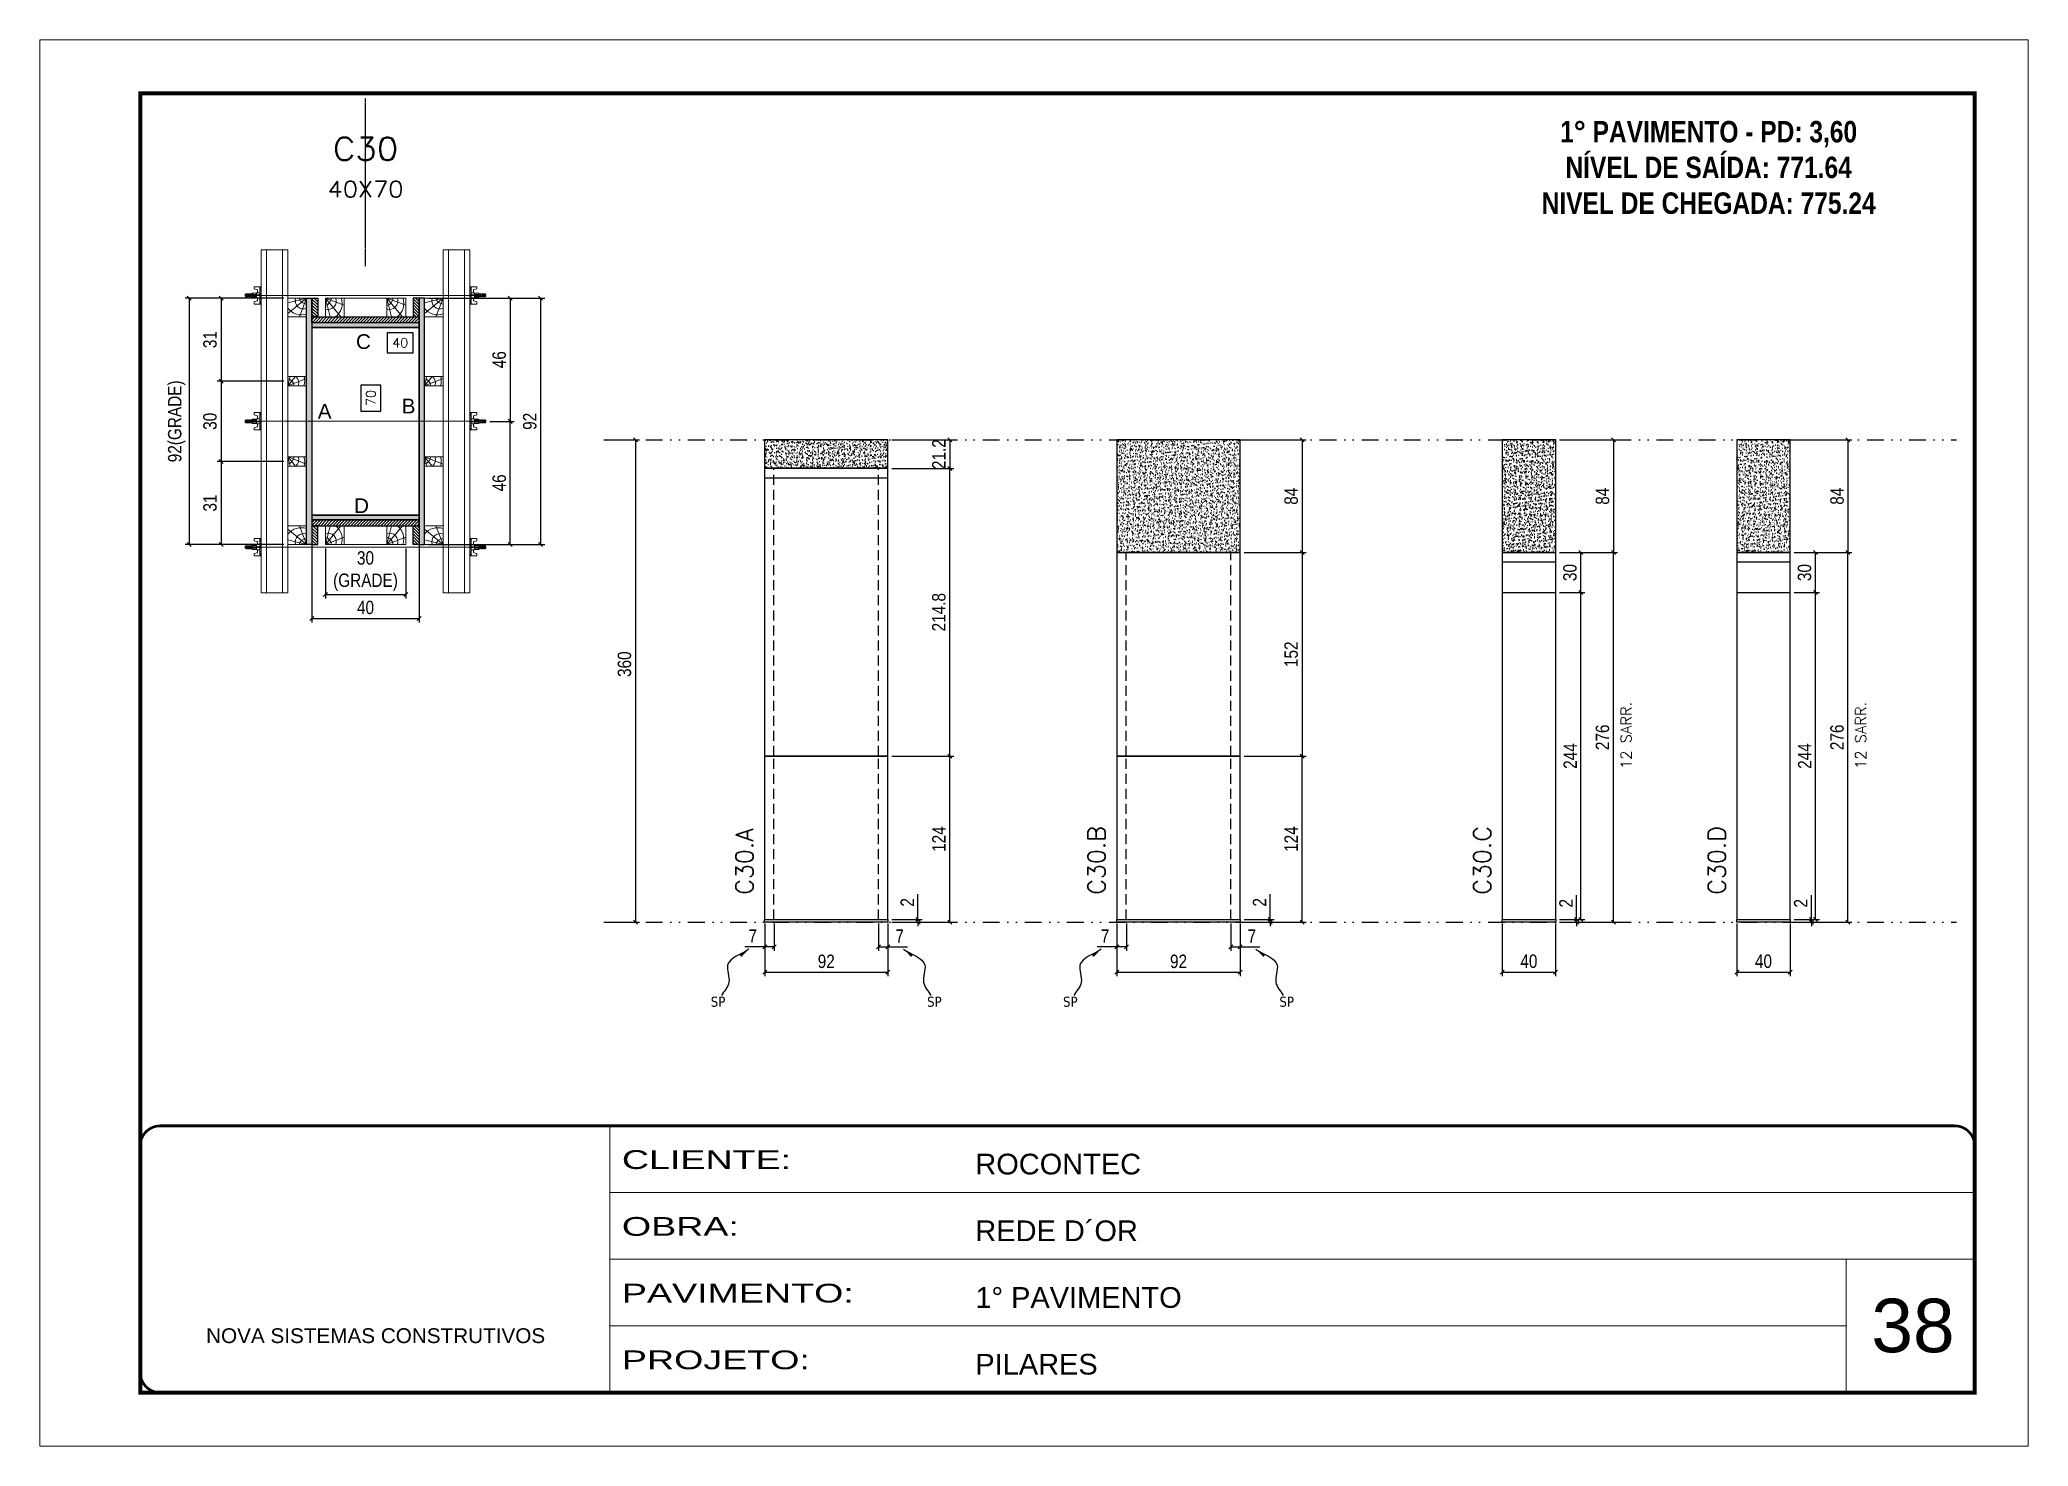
# Model space of a CAD drawing. Extents: x 2949 to 9203, y -16089 to 12527.
# Drawn here: x 4534 to 6019, y 1140 to 2190 of the extents above; entities that cross this region are included whole.
import ezdxf
from ezdxf.enums import TextEntityAlignment as Align

# ---------------------------------------------------------------- set-up
doc = ezdxf.new("R2010")
doc.units = 0
for name, pattern in [('CONTINUO', [0]), ('DASHED', [0.75, 0.5, -0.25]), ('DIVIDE2', [0.625, 0.25, -0.125, 0, -0.125, 0, -0.125]), ('HIDDEN', [0.375, 0.25, -0.125])]:
    doc.linetypes.add(name, pattern=pattern)
for name, color, linetype, lineweight in [('CARIMBO', 255, 'Continuous', 9), ('Folhas', 255, 'Continuous', 9), ('Hachura', 251, 'Continuous', 9), ('Madeira', 126, 'Continuous', 18), ('Perfil Metálico', 224, 'Continuous', 18), ('SARRAFO DE PRESSAO', 251, 'DASHED', 9), ('Texto Seção', 7, 'Continuous', 15)]:
    doc.layers.add(name, color=color, linetype=linetype, lineweight=lineweight)
for name, color, linetype in [('CHAPA', 1, 'Continuous'), ('COTA', 241, 'Continuous'), ('cotas', 4, 'Continuous'), ('MEIO_PONT', 93, 'Continuous'), ('NOMENCLATURA', 7, 'Continuous'), ('Nível', 160, 'Continuous'), ('Painéis', 200, 'Continuous'), ('SARR_2.2x7', 40, 'Continuous'), ('SARRAFO', 251, 'Continuous'), ('Sarrafo de Pressão', 42, 'HIDDEN'), ('texto', 7, 'Continuous'), ('Texto de Titulo', 7, 'Continuous'), ('Texto Qtd Sarr', 242, 'Continuous'), ('TEXTO_GERAL', 7, 'Continuous')]:
    doc.layers.add(name, color=color, linetype=linetype)
doc.styles.add('ARIAL', font='arial.ttf')
doc.styles.add('COTA TECNICA', font='techl___.ttf', dxfattribs={"height": 10})
doc.styles.add('COTA TECNICA 2X', font='techl___.ttf', dxfattribs={"height": 10})
doc.styles.add('COTA TECNICA-50', font='techl___.ttf', dxfattribs={"height": 10})
doc.styles.add('REGUA-120', font='ROMANS.shx', dxfattribs={"height": 15})
doc.styles.add('ROMANC', font='techb___.ttf', dxfattribs={"height": 2.5})
doc.styles.add('ROMANS', font='romans.shx')
doc.styles.get("Standard").update_dxf_attribs({"font": 'arial.ttf'})
doc.styles.add('Tecnologia', font='')
doc.styles.get('Tecnologia').set_extended_font_data('Forgotten Futurist')
doc.dimstyles.new('COTA PAINEL-50', dxfattribs={"dimtxt": 10, "dimasz": 3, "dimexe": 3, "dimexo": 3, "dimgap": 3, "dimtad": 1, "dimdec": 1, "dimzin": 12, "dimdsep": 46, "dimtxsty": 'COTA TECNICA-50', "dimblk1": 'OBLIQUE', "dimblk2": 'OBLIQUE', "dimsah": 1, "dimcen": 0.9, "dimclrd": 4, "dimclre": 4, "dimclrt": 240, "dimadec": 1, "dimazin": 3, "dimtfac": 1, "dimtdec": 1, "dimtmove": 0, "dimatfit": 3, "dimfxl": 1, "dimtolj": 1, "dimtzin": 12, "dimarcsym": 0})
doc.dimstyles.new('PAINEL', dxfattribs={"dimtxt": 10, "dimasz": 3, "dimexe": 3, "dimexo": 3, "dimgap": 3, "dimtad": 1, "dimdec": 1, "dimzin": 12, "dimdsep": 46, "dimtxsty": 'COTA TECNICA', "dimblk1": 'OBLIQUE', "dimblk2": 'OBLIQUE', "dimsah": 1, "dimcen": 0.9, "dimclrd": 4, "dimclre": 4, "dimclrt": 240, "dimadec": 1, "dimazin": 3, "dimtfac": 1, "dimtdec": 1, "dimtmove": 0, "dimatfit": 3, "dimfxl": 1, "dimtolj": 1, "dimtzin": 12, "dimarcsym": 0})
doc.dimstyles.new('SECAO PILAR', dxfattribs={"dimtxt": 10, "dimasz": 3, "dimexe": 3, "dimexo": 3, "dimgap": 3, "dimtad": 1, "dimdec": 1, "dimlfac": 0.5, "dimzin": 12, "dimdsep": 46, "dimtxsty": 'COTA TECNICA 2X', "dimblk1": 'OBLIQUE', "dimblk2": 'OBLIQUE', "dimsah": 1, "dimcen": 0.9, "dimclrd": 256, "dimclre": 256, "dimclrt": 256, "dimadec": 1, "dimazin": 3, "dimtfac": 1, "dimtdec": 1, "dimtmove": 0, "dimatfit": 3, "dimfxl": 1, "dimtolj": 1, "dimtzin": 12, "dimarcsym": 0})
doc.dimstyles.new('SECÇÃO 2', dxfattribs={"dimtxt": 7, "dimasz": 6, "dimexe": 0.18, "dimexo": 2, "dimgap": -4, "dimtad": 3, "dimdec": 1, "dimlfac": 0.5, "dimzin": 12, "dimdsep": 46, "dimtxsty": 'ROMANS', "dimblk": 'ARCHTICK', "dimcen": 0.09, "dimse1": 1, "dimse2": 1, "dimsd1": 1, "dimsd2": 1, "dimclrd": 180, "dimclre": 5, "dimclrt": 1, "dimadec": 0, "dimazin": 3, "dimtfac": 1, "dimtdec": 1, "dimtofl": 0, "dimtmove": 0, "dimatfit": 3, "dimldrblk": 'ARCHTICK', "dimfxl": 1, "dimtolj": 1, "dimtzin": 0, "dimarcsym": 0})
doc.dimstyles.get("Standard").update_dxf_attribs({"dimtxt": 0.18, "dimasz": 0.18, "dimexe": 0.18, "dimexo": 0.0625, "dimgap": 0.09, "dimtad": 0, "dimtih": 1, "dimtoh": 1, "dimdec": 4, "dimzin": 0, "dimdsep": 46, "dimtxsty": 'Standard', "dimcen": 0.09, "dimadec": 0, "dimazin": 0, "dimtfac": 1, "dimtdec": 4, "dimtofl": 0, "dimtmove": 0, "dimatfit": 3, "dimfxl": 1, "dimtolj": 1, "dimtzin": 0, "dimarcsym": 0})
pattern_1 = [(50, (-124500.4665, -23839.0456), (5.46554007, -0.47817257), [0.5715, -6.2865]), (355, (-124500.4665, -23839.0456), (-1.05730264, 5.73170536), [0.4572, -5.02921753]), (100.4514447, (-124500.011, -23839.0855), (4.40823741, 5.25353256), [0.48570026, -5.34270734]), (46.1842, (-124500.4665, -23837.5216), (8.13237123, -1.26126984), [0.85725, -9.42975]), (96.6355576, (-124499.789, -23837.627), (7.122124, 7.42278374), [0.7285507, -8.01406824]), (351.184151, (-124500.4665, -23837.522), (7.122124, 7.42278374), [0.685799, -7.54379196]), (21, (-124499.7045, -23837.9026), (4.54843174, -3.06795595), [0.5715, -6.2865]), (326, (-124499.7045, -23837.9026), (1.85406085, 5.52563898), [0.4572, -5.0292]), (71.451445, (-124499.3255, -23838.1583), (6.40249258, 2.45768307), [0.48570026, -5.34269813]), (37.5, (-124500.4665, -23839.0456), (0.092658098, 2.536651166), [0, -4.96824, 0, -5.1054, 0, -5.04825]), (7.5, (-124500.4665, -23839.0456), (2.004589875, 3.005417245), [0, -2.91084, 0, -4.85394, 0, -1.92405]), (327.5, (-124502.1658, -23839.0456), (4.067717855, -0.17186232), [0, -1.905, 0, -5.9436, 0, -7.8867]), (317.5, (-124502.9278, -23839.0456), (4.44387544, 0.76279473), [0, -2.4765, 0, -3.94716, 0, -5.6007])]

msp = doc.modelspace()

# ---------------------------------------------------------------- texts
at = {"layer": 'CARIMBO', "style": 'ARIAL'}
msp.add_text('38', height=40, dxfattribs=at).set_placement((5901.89, 1209.7))
at = {"layer": 'NOMENCLATURA', "color": 2, "insert": (5780.36, 2155.62), "char_height": 16, "attachment_point": 2, "style": 'ROMANC'}
msp.add_mtext_dynamic_manual_height_columns('\\P1° PAVIMENTO - PD: 3,60\\PNÍVEL DE SAÍDA: 771.64\\PNIVEL DE CHEGADA: 775.24', width=300.2766, gutter_width=1, heights=[0], dxfattribs=at)
at = {"layer": 'texto', "color": 0, "char_height": 7.5, "attachment_point": 5}
for insert in [(5040.59, 1471.35), (5202.14, 1471.35), (5303.68, 1471.35), (5465.24, 1471.35)]:
    msp.add_mtext('{\\fTahoma|b0|i0|c0|p34;\\C4;SP}', dxfattribs=dict(at, insert=insert))
at = {"layer": 'Texto Seção', "linetype": 'Continuous', "style": 'ROMANS'}
for p in [(5722.72, 1645.19), (5897.89, 1645.19)]:
    msp.add_text('12 SARR.', height=8, rotation=90, dxfattribs=at).set_placement(p)
at = {"layer": 'Texto Seção', "char_height": 13, "width": 285.3299, "attachment_point": 7, "rotation": 90, "style": 'REGUA-120'}
for s, insert in [('C30.A', (5066.82, 1551.31)), ('C30.B', (5329.79, 1551.31)), ('C30.C', (5617.8, 1551.31)), ('C30.D', (5792.98, 1551.31))]:
    msp.add_mtext(s, dxfattribs=dict(at, insert=insert))
at = {"layer": 'TEXTO_GERAL', "style": 'ARIAL'}
for s, p in [('C', (4775.74, 1964.24)), ('A', (4746.79, 1912.18)), ('B', (4809.5, 1916.1)), ('D', (4774.33, 1841.74))]:
    msp.add_text(s, height=11, dxfattribs=at).set_placement(p, align=Align.MIDDLE_CENTER)

# ---------------------------------------------------------------- blocks, each defined once
blk = doc.blocks.new('9999999999')
at = {"color": 30, "linetype": 'CONTINUO'}
for p, q in [((98564.6, 34230.2), (98564.6, 34429.4)), ((98564.6, 34379.6), (99584, 34379.6)), ((98564.6, 34329.8), (99488, 34329.8)), ((99584, 34329.8), (99488, 34329.8)), ((99488, 34329.8), (99488, 34230.2)), ((98564.6, 34280), (99488, 34280))]:
    blk.add_line(p, q, dxfattribs=at)
at = {"color": 30, "linetype": 'CONTINUO', "const_width": 2}
blk.add_lwpolyline([(99584, 34230.2), (99584, 34414.4, 0.414214), (99569, 34429.4), (98229, 34429.4, 0.414214), (98214, 34414.4), (98214, 34245.2, 0.414214), (98229, 34230.2), (99584, 34230.2)], format="xyb", dxfattribs=at)
at = {"layer": 'Folhas'}
blk.add_lwpolyline([(98139, 34190.2), (99624, 34190.2), (99624, 35240.2), (98139, 35240.2)], close=True, dxfattribs=at)
at = {"layer": 'Folhas', "color": 30, "const_width": 3}
blk.add_lwpolyline([(98214, 34230.2), (99584, 34230.2), (99584, 35200.2), (98214, 35200.2)], close=True, dxfattribs=at)
at = {"color": 7, "linetype": 'Continuous', "ltscale": 5, "style": 'ARIAL'}
for s, height, p in [('ROCONTEC', 15.48, (98837.7, 34393.1)), ('REDE D´OR', 15.48, (98837.7, 34343.3)), ('1° PAVIMENTO', 15.483, (98837.7, 34293.5)), ('NOVA SISTEMAS CONSTRUTIVOS', 11.059, (98263.2, 34267.2)), ('PILARES', 15.48, (98837.7, 34243.7))]:
    blk.add_text(s, height=height, dxfattribs=at).set_placement(p)
at = {"layer": 'Folhas', "color": 7, "style": 'Tecnologia', "width": 1.5}
for s, p in [('CLIENTE:', (98573.7, 34397.2)), ('OBRA:', (98573.7, 34347.3)), ('PAVIMENTO:', (98573.7, 34297.5)), ('PROJETO:', (98573.7, 34247.7))]:
    blk.add_text(s, height=14, dxfattribs=at).set_placement(p)
blk = doc.blocks.new('*D1405')
at = {"layer": 'COTA', "color": 180, "lineweight": -2, "transparency": 16777216}
for p, q in [((4788.8, 1931.8), (4773.8, 1931.8)), ((4773.8, 1931.8), (4773.8, 1912.4)), ((4788.8, 1912.4), (4788.8, 1931.8)), ((4773.8, 1912.4), (4788.8, 1912.4))]:
    blk.add_line(p, q, dxfattribs=at)
at = {"layer": 'Defpoints', "color": 0, "transparency": 16777216}
for p in [(4737.3, 1974.7), (4737.3, 1834.7), (4792.8, 1834.7)]:
    blk.add_point(p, dxfattribs=at)
at = {"layer": 'COTA', "color": 1, "transparency": 16777216, "insert": (4781.3, 1922.1), "char_height": 7, "attachment_point": 5, "rotation": 90, "style": 'ROMANS'}
blk.add_mtext('\\A1;70', dxfattribs=at)
blk = doc.blocks.new('_ArchTick')
at = {"color": 0, "linetype": 'ByBlock', "const_width": 0.15}
blk.add_lwpolyline([(-0.5, -0.5), (0.5, 0.5)], dxfattribs=at)
blk = doc.blocks.new('_Oblique')
at = {"color": 0, "linetype": 'ByBlock', "lineweight": -2}
blk.add_line((-0.5, -0.5), (0.5, 0.5), dxfattribs=at)
blk = doc.blocks.new('*D1406')
at = {"layer": 'COTA', "lineweight": -2, "transparency": 16777216}
for p, q in [((4824.3, 1996.7), (4911.1, 1996.7)), ((4908.1, 1996.7), (4908.1, 1812.7)), ((4824.3, 1812.7), (4911.1, 1812.7))]:
    blk.add_line(p, q, dxfattribs=at)
at = {"layer": 'Defpoints', "color": 0, "transparency": 16777216}
for p in [(4821.3, 1996.7), (4821.3, 1812.7), (4908.1, 1812.7)]:
    blk.add_point(p, dxfattribs=at)
at = {"layer": 'COTA', "lineweight": -2, "transparency": 16777216, "xscale": 3, "yscale": 3, "zscale": 3}
for p, rotation in [((4908.1, 1996.7), 90), ((4908.1, 1812.7), 270)]:
    blk.add_blockref('_Oblique', p, dxfattribs=dict(at, rotation=rotation))
at = {"layer": 'COTA', "transparency": 16777216, "insert": (4900, 1904.7), "char_height": 10, "attachment_point": 5, "rotation": 90, "style": 'COTA TECNICA 2X'}
blk.add_mtext('\\A1;92', dxfattribs=at)
blk = doc.blocks.new('*D1407')
at = {"layer": 'COTA', "lineweight": -2, "transparency": 16777216}
for p, q in [((4858.3, 1996.7), (4888.3, 1996.7)), ((4885.3, 1996.7), (4885.3, 1904.7)), ((4870.1, 1904.7), (4888.3, 1904.7))]:
    blk.add_line(p, q, dxfattribs=at)
at = {"layer": 'Defpoints', "color": 0, "transparency": 16777216}
for p in [(4855.3, 1996.7), (4867.1, 1904.7), (4885.3, 1904.7)]:
    blk.add_point(p, dxfattribs=at)
at = {"layer": 'COTA', "lineweight": -2, "transparency": 16777216, "xscale": 3, "yscale": 3, "zscale": 3}
for p, rotation in [((4885.3, 1996.7), 90), ((4885.3, 1904.7), 270)]:
    blk.add_blockref('_Oblique', p, dxfattribs=dict(at, rotation=rotation))
at = {"layer": 'COTA', "transparency": 16777216, "insert": (4877.2, 1950.7), "char_height": 10, "attachment_point": 5, "rotation": 90, "style": 'COTA TECNICA 2X'}
blk.add_mtext('\\A1;46', dxfattribs=at)
blk = doc.blocks.new('*D1408')
at = {"layer": 'COTA', "lineweight": -2, "transparency": 16777216}
for p, q in [((4870.1, 1904.7), (4888.3, 1904.7)), ((4885.3, 1812.7), (4885.3, 1904.7)), ((4858.3, 1812.7), (4888.3, 1812.7))]:
    blk.add_line(p, q, dxfattribs=at)
at = {"layer": 'Defpoints', "color": 0, "transparency": 16777216}
for p in [(4867.1, 1904.7), (4885.3, 1904.7), (4855.3, 1812.7)]:
    blk.add_point(p, dxfattribs=at)
at = {"layer": 'COTA', "lineweight": -2, "transparency": 16777216, "xscale": 3, "yscale": 3, "zscale": 3}
for p, rotation in [((4885.3, 1904.7), 90), ((4885.3, 1812.7), 270)]:
    blk.add_blockref('_Oblique', p, dxfattribs=dict(at, rotation=rotation))
at = {"layer": 'COTA', "transparency": 16777216, "insert": (4877.2, 1858.7), "char_height": 10, "attachment_point": 5, "rotation": 90, "style": 'COTA TECNICA 2X'}
blk.add_mtext('\\A1;46', dxfattribs=at)
blk = doc.blocks.new('*D1409')
at = {"layer": 'COTA', "color": 180, "lineweight": -2, "transparency": 16777216}
for p, q in [((4812.8, 1970.9), (4793.5, 1970.9)), ((4793.5, 1970.9), (4793.5, 1955.9)), ((4812.8, 1955.9), (4812.8, 1970.9)), ((4793.5, 1955.9), (4812.8, 1955.9))]:
    blk.add_line(p, q, dxfattribs=at)
at = {"layer": 'Defpoints', "color": 0, "transparency": 16777216}
for p in [(4737.3, 1974.7), (4817.3, 1974.7), (4817.3, 1951.9)]:
    blk.add_point(p, dxfattribs=at)
at = {"layer": 'COTA', "color": 1, "transparency": 16777216, "insert": (4803.2, 1963.4), "char_height": 7, "attachment_point": 5, "style": 'ROMANS'}
blk.add_mtext('\\A1;40', dxfattribs=at)
blk = doc.blocks.new('titulo1')
at = {"layer": 'Defpoints', "color": 252, "linetype": 'HIDDEN', "ltscale": 2}
blk.add_line((0, 0), (0, 125), dxfattribs=at)
at = {"layer": 'Defpoints', "style": 'ROMANS', "oblique": 15}
blk.add_attdef('FOLHA', text='', height=10, dxfattribs=at).set_placement((0, 15.6), align=Align.MIDDLE_CENTER)
at = {"layer": 'Texto Qtd Sarr', "color": 3, "style": 'ROMANS', "oblique": 15}
for tag, height, p in [('TITULO', 17, (0, 71.4)), ('SEÇÃO', 12, (0, 41.5))]:
    blk.add_attdef(tag, text='', height=height, dxfattribs=at).set_placement(p, align=Align.MIDDLE_CENTER)
blk = doc.blocks.new('PONTALETE')
at = {"layer": 'Madeira'}
for q in [(2.71, 7), (7, 5.76), (7, 1.74)]:
    blk.add_line((0, 0), q, dxfattribs=at)
blk.add_lwpolyline([(0, 0), (7, 0), (7, 7), (0, 7)], close=True, dxfattribs=at)
for centre, radius, start, end in [((2.04, 0.06), 6.23, 37.28179, 109.09128), ((1.09, 0.9), 3.19, 343.60304, 109.98471), ((-0.21, -0.78), 3.09, 14.63219, 86.0383)]:
    blk.add_arc(centre, radius, start, end, dxfattribs=at)
blk = doc.blocks.new('*D1410')
at = {"layer": 'COTA', "lineweight": -2, "transparency": 16777216}
for p, q in [((4716.3, 1996.7), (4642.6, 1996.7)), ((4645.6, 1996.7), (4645.6, 1812.7)), ((4716.3, 1812.7), (4642.6, 1812.7))]:
    blk.add_line(p, q, dxfattribs=at)
at = {"layer": 'Defpoints', "color": 0, "transparency": 16777216}
for p in [(4719.3, 1996.7), (4645.6, 1812.7), (4719.3, 1812.7)]:
    blk.add_point(p, dxfattribs=at)
at = {"layer": 'COTA', "lineweight": -2, "transparency": 16777216, "xscale": 3, "yscale": 3, "zscale": 3}
for p, rotation in [((4645.6, 1996.7), 90), ((4645.6, 1812.7), 270)]:
    blk.add_blockref('_Oblique', p, dxfattribs=dict(at, rotation=rotation))
at = {"layer": 'COTA', "transparency": 16777216, "insert": (4636.3, 1904.7), "char_height": 10, "attachment_point": 5, "rotation": 90, "style": 'COTA TECNICA 2X'}
blk.add_mtext('\\A1;92(GRADE)', dxfattribs=at)
blk = doc.blocks.new('MEIO PONTALETE')
at = {"layer": 'Madeira'}
for q in [(2.71, 7), (3.5, 2.88), (3.5, 0.87)]:
    blk.add_line((0, 0), q, dxfattribs=at)
blk.add_lwpolyline([(0, 0), (3.5, 0), (3.5, 7), (0, 7)], close=True, dxfattribs=at)
for centre, radius, start, end in [((2.04, 0.06), 6.23, 76.44987, 109.09128), ((1.09, 0.9), 3.19, 40.90626, 109.98471), ((-0.21, -0.78), 3.09, 14.63219, 86.0383)]:
    blk.add_arc(centre, radius, start, end, dxfattribs=at)
blk = doc.blocks.new('*D1411')
at = {"layer": 'COTA', "lineweight": -2, "transparency": 16777216}
for p, q in [((4716.3, 1874.7), (4666.4, 1874.7)), ((4669.4, 1874.7), (4669.4, 1812.7)), ((4716.3, 1812.7), (4666.4, 1812.7))]:
    blk.add_line(p, q, dxfattribs=at)
at = {"layer": 'Defpoints', "color": 0, "transparency": 16777216}
for p in [(4719.3, 1874.7), (4669.4, 1812.7), (4719.3, 1812.7)]:
    blk.add_point(p, dxfattribs=at)
at = {"layer": 'COTA', "lineweight": -2, "transparency": 16777216, "xscale": 3, "yscale": 3, "zscale": 3}
for p, rotation in [((4669.4, 1874.7), 90), ((4669.4, 1812.7), 270)]:
    blk.add_blockref('_Oblique', p, dxfattribs=dict(at, rotation=rotation))
at = {"layer": 'COTA', "transparency": 16777216, "insert": (4661.2, 1843.7), "char_height": 10, "attachment_point": 5, "rotation": 90, "style": 'COTA TECNICA 2X'}
blk.add_mtext('\\A1;31', dxfattribs=at)
blk = doc.blocks.new('C')
at = {"layer": 'Hachura', "color": 0}
for p, q in [((0, 3.22), (0, -3.22)), ((0.45, 3.22), (0, 3.22)), ((0.46, 3.16), (0, 3.16)), ((0.46, 3.05), (0, 3.05)), ((0.46, 2.88), (0, 2.88)), ((0, 2.75), (0, -1.16)), ((0.46, 2.65), (0, 2.65)), ((0.46, 2.23), (0, 2.23)), ((0.46, 1.51), (0, 1.51)), ((0.39, 0.49), (0.17, 0.49)), ((0.45, -3.23), (0.45, 3.22)), ((0.45, 3.22), (2.58, 3.22)), ((1.74, 0.97), (0.45, 0.97)), ((1.45, 0.1), (0.45, 0.1)), ((1.35, 1.94), (1.35, 0.96)), ((2.58, 2.39), (1.47, 2.09)), ((1.74, -0.97), (1.74, 0.97)), ((1.74, 0.97), (1.74, 0.84)), ((1.74, 0.97), (1.74, 0.84)), ((1.74, 0.84), (3.35, 0.84)), ((3.35, 0.45), (1.74, 0.45)), ((2.58, 3.22), (2.58, 2.39)), ((3.32, 0.84), (3.32, -0.84)), ((3.35, 0.84), (3.35, -0.84)), ((3.68, 0.45), (3.35, 0.45)), ((3.84, -0.52), (3.35, 0.45)), ((3.35, 0.06), (3.67, -0.57)), ((3.68, 0.45), (4.16, -0.52)), ((3.72, 0.5), (4.25, -0.57)), ((4.37, -0.55), (3.83, 0.53)), ((4.15, 0.45), (3.93, 0.45)), ((4.42, -0.52), (3.93, 0.45)), ((4.15, 0.45), (4.26, 0.45)), ((4.26, 0.45), (4.74, -0.52)), ((4.3, 0.5), (4.83, -0.57)), ((4.95, -0.55), (4.41, 0.53)), ((4.51, 0.45), (4.84, 0.45)), ((5, -0.52), (4.51, 0.45)), ((4.84, 0.45), (5.32, -0.52)), ((4.88, 0.5), (5.41, -0.57)), ((5.53, -0.55), (4.99, 0.53)), ((5.58, -0.52), (5.09, 0.45)), ((5.42, 0.45), (5.09, 0.45)), ((5.58, -0.52), (5.09, 0.45)), ((5.42, 0.45), (5.74, -0.19)), ((5.46, 0.5), (5.74, -0.07)), ((5.74, 0.19), (5.57, 0.53)), ((5.74, 0.32), (5.68, 0.45)), ((5.68, 0.45), (5.74, 0.45)), ((5.74, 0.45), (5.9, 0.29)), ((5.74, 0.45), (5.74, -0.52)), ((5.9, -0.36), (5.9, 0.29)), ((0.45, 0), (0, 0)), ((0.46, -1.52), (0, -1.52)), ((0.46, -2.23), (0, -2.23)), ((0.46, -2.65), (0, -2.65)), ((0.46, -2.88), (0, -2.88)), ((0.46, -3.05), (0, -3.05)), ((0.46, -3.16), (0, -3.16)), ((0, -3.22), (2.57, -3.22)), ((0.08, -0.48), (0.29, -0.48)), ((0.29, -0.48), (0.4, -0.48)), ((0.45, 0), (0.45, -0.97)), ((0.45, -0.16), (1.45, -0.16)), ((0.45, -0.65), (0.45, -0.32)), ((0.45, -3.23), (0.45, -0.65)), ((0.45, -0.97), (1.74, -0.97)), ((1.35, -1.94), (1.35, -0.97)), ((2.58, -2.39), (1.47, -2.1)), ((3.35, -0.32), (1.74, -0.32)), ((3.35, -0.84), (1.74, -0.84)), ((2.58, -3.23), (2.58, -2.39)), ((3.35, -0.07), (3.58, -0.52)), ((3.35, -0.52), (3.58, -0.52)), ((3.84, -0.52), (4.16, -0.52)), ((4.42, -0.52), (4.74, -0.52)), ((4.63, -0.52), (4.74, -0.52)), ((5, -0.52), (5.32, -0.52)), ((5.58, -0.52), (5.74, -0.52)), ((5.74, -0.52), (5.9, -0.36)), ((5.74, -0.52), (5.74, -0.52))]:
    blk.add_line(p, q, dxfattribs=at)
for centre, radius, start, end in [((1.52, 1.94), 0.161, 104.74356, 180), ((1.44, -0.03), 0.129, 272.69497, 87.30503), ((3.81, 0.39), 0.143, 25.56881, 154.43119), ((4.39, 0.39), 0.143, 25.56881, 154.43119), ((4.97, 0.39), 0.143, 25.56881, 154.43119), ((5.55, 0.39), 0.143, 25.56881, 154.43119), ((0.17, -0.37), 0.174, 221.74404, 317.85924), ((1.52, -1.94), 0.161, 180, 255.25644), ((3.71, -0.4), 0.174, 222.14076, 318.25596), ((4.29, -0.4), 0.174, 222.14076, 318.25596), ((4.87, -0.4), 0.174, 222.14076, 318.25596), ((5.45, -0.4), 0.174, 222.14076, 318.25596), ((5.61, -0.4), 0.174, 317.85924, 318.25596)]:
    blk.add_arc(centre, radius, start, end, dxfattribs=at)
blk = doc.blocks.new('*D1412')
at = {"layer": 'COTA', "lineweight": -2, "transparency": 16777216}
for p, q in [((4716.3, 1996.7), (4666.4, 1996.7)), ((4669.4, 1996.7), (4669.4, 1934.7)), ((4716.3, 1934.7), (4666.4, 1934.7))]:
    blk.add_line(p, q, dxfattribs=at)
at = {"layer": 'Defpoints', "color": 0, "transparency": 16777216}
for p in [(4719.3, 1996.7), (4669.4, 1934.7), (4719.3, 1934.7)]:
    blk.add_point(p, dxfattribs=at)
at = {"layer": 'COTA', "lineweight": -2, "transparency": 16777216, "xscale": 3, "yscale": 3, "zscale": 3}
for p, rotation in [((4669.4, 1996.7), 90), ((4669.4, 1934.7), 270)]:
    blk.add_blockref('_Oblique', p, dxfattribs=dict(at, rotation=rotation))
at = {"layer": 'COTA', "transparency": 16777216, "insert": (4661.2, 1965.7), "char_height": 10, "attachment_point": 5, "rotation": 90, "style": 'COTA TECNICA 2X'}
blk.add_mtext('\\A1;31', dxfattribs=at)
blk = doc.blocks.new('*D1413')
at = {"layer": 'COTA', "lineweight": -2, "transparency": 16777216}
for p, q in [((4716.3, 1934.7), (4666.4, 1934.7)), ((4669.4, 1934.7), (4669.4, 1874.7)), ((4716.3, 1874.7), (4666.4, 1874.7))]:
    blk.add_line(p, q, dxfattribs=at)
at = {"layer": 'Defpoints', "color": 0, "transparency": 16777216}
for p in [(4719.3, 1934.7), (4669.4, 1874.7), (4719.3, 1874.7)]:
    blk.add_point(p, dxfattribs=at)
at = {"layer": 'COTA', "lineweight": -2, "transparency": 16777216, "xscale": 3, "yscale": 3, "zscale": 3}
for p, rotation in [((4669.4, 1934.7), 90), ((4669.4, 1874.7), 270)]:
    blk.add_blockref('_Oblique', p, dxfattribs=dict(at, rotation=rotation))
at = {"layer": 'COTA', "transparency": 16777216, "insert": (4661.2, 1904.7), "char_height": 10, "attachment_point": 5, "rotation": 90, "style": 'COTA TECNICA 2X'}
blk.add_mtext('\\A1;30', dxfattribs=at)
blk = doc.blocks.new('*D1435')
at = {"layer": 'cotas', "color": 4, "linetype": 'ByBlock', "lineweight": -2, "transparency": 16777216}
for p, q in [((4958.2, 1890.8), (4981.9, 1890.8)), ((4978.9, 1890.8), (4978.9, 1530.8)), ((4958.2, 1530.8), (4981.9, 1530.8))]:
    blk.add_line(p, q, dxfattribs=at)
at = {"layer": 'Defpoints', "color": 0, "linetype": 'ByBlock', "transparency": 16777216}
for p in [(4955.2, 1890.8), (4955.2, 1530.8), (4978.9, 1530.8)]:
    blk.add_point(p, dxfattribs=at)
at = {"layer": 'cotas', "color": 4, "linetype": 'ByBlock', "lineweight": -2, "transparency": 16777216, "xscale": 3, "yscale": 3, "zscale": 3}
for p, rotation in [((4978.9, 1890.8), 90), ((4978.9, 1530.8), 270)]:
    blk.add_blockref('_Oblique', p, dxfattribs=dict(at, rotation=rotation))
at = {"layer": 'cotas', "color": 240, "linetype": 'ByBlock', "transparency": 16777216, "insert": (4970.7, 1723.4), "char_height": 10, "attachment_point": 5, "rotation": 90, "style": 'COTA TECNICA'}
blk.add_mtext('\\A1;360', dxfattribs=at)
blk = doc.blocks.new('*D1414')
at = {"layer": 'COTA', "color": 4, "lineweight": -2, "transparency": 16777216}
for p, q in [((5075.4, 1529.8), (5075.4, 1490.4)), ((5167.4, 1529.8), (5167.4, 1490.4)), ((5075.4, 1493.4), (5167.4, 1493.4))]:
    blk.add_line(p, q, dxfattribs=at)
at = {"layer": 'Defpoints', "color": 0, "transparency": 16777216}
for p in [(5075.4, 1532.8), (5167.4, 1532.8), (5167.4, 1493.4)]:
    blk.add_point(p, dxfattribs=at)
at = {"layer": 'COTA', "color": 4, "lineweight": -2, "transparency": 16777216, "xscale": 3, "yscale": 3, "zscale": 3, "rotation": 180}
blk.add_blockref('_Oblique', (5075.4, 1493.4), dxfattribs=at)
at = {"layer": 'COTA', "color": 4, "lineweight": -2, "transparency": 16777216, "xscale": 3, "yscale": 3, "zscale": 3}
blk.add_blockref('_Oblique', (5167.4, 1493.4), dxfattribs=at)
at = {"layer": 'COTA', "color": 240, "transparency": 16777216, "insert": (5121.4, 1501.5), "char_height": 10, "attachment_point": 5, "style": 'COTA TECNICA'}
blk.add_mtext('\\A1;92', dxfattribs=at)
blk = doc.blocks.new('*D1415')
at = {"layer": 'COTA', "color": 4, "lineweight": -2, "transparency": 16777216}
for p, q in [((5170.4, 1654.8), (5216.6, 1654.8)), ((5213.6, 1530.8), (5213.6, 1654.8)), ((5170.4, 1530.8), (5216.6, 1530.8))]:
    blk.add_line(p, q, dxfattribs=at)
at = {"layer": 'Defpoints', "color": 0, "transparency": 16777216}
for p in [(5167.4, 1654.8), (5213.6, 1654.8), (5167.4, 1530.8)]:
    blk.add_point(p, dxfattribs=at)
at = {"layer": 'COTA', "color": 4, "lineweight": -2, "transparency": 16777216, "xscale": 3, "yscale": 3, "zscale": 3}
for p, rotation in [((5213.6, 1654.8), 90), ((5213.6, 1530.8), 270)]:
    blk.add_blockref('_Oblique', p, dxfattribs=dict(at, rotation=rotation))
at = {"layer": 'COTA', "color": 240, "transparency": 16777216, "insert": (5205.5, 1592.8), "char_height": 10, "attachment_point": 5, "rotation": 90, "style": 'COTA TECNICA-50'}
blk.add_mtext('\\A1;124', dxfattribs=at)
blk = doc.blocks.new('*D1416')
at = {"layer": 'COTA', "color": 4, "lineweight": -2, "transparency": 16777216}
for p, q in [((5189.9, 1532.8), (5189.9, 1551.6)), ((5170.4, 1532.8), (5192.9, 1532.8)), ((5170.4, 1530.8), (5192.9, 1530.8)), ((5189.9, 1530.8), (5189.9, 1532.8)), ((5189.9, 1530.8), (5189.9, 1527.8))]:
    blk.add_line(p, q, dxfattribs=at)
at = {"layer": 'Defpoints', "color": 0, "transparency": 16777216}
for p in [(5167.4, 1532.8), (5167.4, 1530.8), (5189.9, 1530.8)]:
    blk.add_point(p, dxfattribs=at)
at = {"layer": 'COTA', "color": 4, "lineweight": -2, "transparency": 16777216, "xscale": 3, "yscale": 3, "zscale": 3}
for p, rotation in [((5189.9, 1532.8), 270), ((5189.9, 1530.8), 90)]:
    blk.add_blockref('_Oblique', p, dxfattribs=dict(at, rotation=rotation))
at = {"layer": 'COTA', "color": 240, "transparency": 16777216, "insert": (5181.9, 1545.6), "char_height": 10, "attachment_point": 5, "rotation": 90, "style": 'COTA TECNICA-50'}
blk.add_mtext('\\A1;2', dxfattribs=at)
blk = doc.blocks.new('*D1417')
at = {"layer": 'COTA', "color": 4, "linetype": 'ByBlock', "lineweight": -2, "transparency": 16777216}
for p, q in [((5170.4, 1869.6), (5216.6, 1869.6)), ((5213.6, 1654.8), (5213.6, 1869.6)), ((5170.4, 1654.8), (5216.6, 1654.8))]:
    blk.add_line(p, q, dxfattribs=at)
at = {"layer": 'Defpoints', "color": 0, "linetype": 'ByBlock', "transparency": 16777216}
for p in [(5167.4, 1869.6), (5213.6, 1869.6), (5167.4, 1654.8)]:
    blk.add_point(p, dxfattribs=at)
at = {"layer": 'COTA', "color": 4, "linetype": 'ByBlock', "lineweight": -2, "transparency": 16777216, "xscale": 3, "yscale": 3, "zscale": 3}
for p, rotation in [((5213.6, 1869.6), 90), ((5213.6, 1654.8), 270)]:
    blk.add_blockref('_Oblique', p, dxfattribs=dict(at, rotation=rotation))
at = {"layer": 'COTA', "color": 240, "linetype": 'ByBlock', "transparency": 16777216, "insert": (5205.5, 1762.2), "char_height": 10, "attachment_point": 5, "rotation": 90, "style": 'COTA TECNICA'}
blk.add_mtext('\\A1;214.8', dxfattribs=at)
blk = doc.blocks.new('*D1418')
at = {"layer": 'COTA', "color": 4, "linetype": 'ByBlock', "lineweight": -2, "transparency": 16777216}
for p, q in [((5170.4, 1890.8), (5216.6, 1890.8)), ((5213.6, 1890.8), (5213.6, 1869.6)), ((5170.4, 1869.6), (5216.6, 1869.6))]:
    blk.add_line(p, q, dxfattribs=at)
at = {"layer": 'Defpoints', "color": 0, "linetype": 'ByBlock', "transparency": 16777216}
for p in [(5167.4, 1890.8), (5167.4, 1869.6), (5213.6, 1869.6)]:
    blk.add_point(p, dxfattribs=at)
at = {"layer": 'COTA', "color": 4, "linetype": 'ByBlock', "lineweight": -2, "transparency": 16777216, "xscale": 3, "yscale": 3, "zscale": 3}
for p, rotation in [((5213.6, 1890.8), 90), ((5213.6, 1869.6), 270)]:
    blk.add_blockref('_Oblique', p, dxfattribs=dict(at, rotation=rotation))
at = {"layer": 'COTA', "color": 240, "linetype": 'ByBlock', "transparency": 16777216, "insert": (5205.5, 1880.2), "char_height": 10, "attachment_point": 5, "rotation": 90, "style": 'COTA TECNICA'}
blk.add_mtext('\\A1;21.2', dxfattribs=at)
blk = doc.blocks.new('*D1419')
at = {"layer": 'COTA', "color": 4, "lineweight": -2, "transparency": 16777216}
for p, q in [((5338.5, 1529.8), (5338.5, 1490.4)), ((5430.5, 1529.8), (5430.5, 1490.4)), ((5338.5, 1493.4), (5430.5, 1493.4))]:
    blk.add_line(p, q, dxfattribs=at)
at = {"layer": 'Defpoints', "color": 0, "transparency": 16777216}
for p in [(5338.5, 1532.8), (5430.5, 1532.8), (5430.5, 1493.4)]:
    blk.add_point(p, dxfattribs=at)
at = {"layer": 'COTA', "color": 4, "lineweight": -2, "transparency": 16777216, "xscale": 3, "yscale": 3, "zscale": 3, "rotation": 180}
blk.add_blockref('_Oblique', (5338.5, 1493.4), dxfattribs=at)
at = {"layer": 'COTA', "color": 4, "lineweight": -2, "transparency": 16777216, "xscale": 3, "yscale": 3, "zscale": 3}
blk.add_blockref('_Oblique', (5430.5, 1493.4), dxfattribs=at)
at = {"layer": 'COTA', "color": 240, "transparency": 16777216, "insert": (5384.5, 1501.5), "char_height": 10, "attachment_point": 5, "style": 'COTA TECNICA'}
blk.add_mtext('\\A1;92', dxfattribs=at)
blk = doc.blocks.new('*D1420')
at = {"layer": 'COTA', "color": 4, "lineweight": -2, "transparency": 16777216}
for p, q in [((5433.5, 1654.8), (5479.7, 1654.8)), ((5476.7, 1530.8), (5476.7, 1654.8)), ((5433.5, 1530.8), (5479.7, 1530.8))]:
    blk.add_line(p, q, dxfattribs=at)
at = {"layer": 'Defpoints', "color": 0, "transparency": 16777216}
for p in [(5430.5, 1654.8), (5476.7, 1654.8), (5430.5, 1530.8)]:
    blk.add_point(p, dxfattribs=at)
at = {"layer": 'COTA', "color": 4, "lineweight": -2, "transparency": 16777216, "xscale": 3, "yscale": 3, "zscale": 3}
for p, rotation in [((5476.7, 1654.8), 90), ((5476.7, 1530.8), 270)]:
    blk.add_blockref('_Oblique', p, dxfattribs=dict(at, rotation=rotation))
at = {"layer": 'COTA', "color": 240, "transparency": 16777216, "insert": (5468.6, 1592.8), "char_height": 10, "attachment_point": 5, "rotation": 90, "style": 'COTA TECNICA-50'}
blk.add_mtext('\\A1;124', dxfattribs=at)
blk = doc.blocks.new('*D1421')
at = {"layer": 'COTA', "color": 4, "lineweight": -2, "transparency": 16777216}
for p, q in [((5453, 1532.8), (5453, 1551.6)), ((5433.5, 1532.8), (5456, 1532.8)), ((5433.5, 1530.8), (5456, 1530.8)), ((5453, 1530.8), (5453, 1532.8)), ((5453, 1530.8), (5453, 1527.8))]:
    blk.add_line(p, q, dxfattribs=at)
at = {"layer": 'Defpoints', "color": 0, "transparency": 16777216}
for p in [(5430.5, 1532.8), (5430.5, 1530.8), (5453, 1530.8)]:
    blk.add_point(p, dxfattribs=at)
at = {"layer": 'COTA', "color": 4, "lineweight": -2, "transparency": 16777216, "xscale": 3, "yscale": 3, "zscale": 3}
for p, rotation in [((5453, 1532.8), 270), ((5453, 1530.8), 90)]:
    blk.add_blockref('_Oblique', p, dxfattribs=dict(at, rotation=rotation))
at = {"layer": 'COTA', "color": 240, "transparency": 16777216, "insert": (5445, 1545.6), "char_height": 10, "attachment_point": 5, "rotation": 90, "style": 'COTA TECNICA-50'}
blk.add_mtext('\\A1;2', dxfattribs=at)
blk = doc.blocks.new('*D1422')
at = {"layer": 'COTA', "color": 4, "linetype": 'ByBlock', "lineweight": -2, "transparency": 16777216}
for p, q in [((5433.5, 1890.8), (5479.7, 1890.8)), ((5476.7, 1890.8), (5476.7, 1806.8)), ((5433.5, 1806.8), (5479.7, 1806.8))]:
    blk.add_line(p, q, dxfattribs=at)
at = {"layer": 'Defpoints', "color": 0, "linetype": 'ByBlock', "transparency": 16777216}
for p in [(5430.5, 1890.8), (5430.5, 1806.8), (5476.7, 1806.8)]:
    blk.add_point(p, dxfattribs=at)
at = {"layer": 'COTA', "color": 4, "linetype": 'ByBlock', "lineweight": -2, "transparency": 16777216, "xscale": 3, "yscale": 3, "zscale": 3}
for p, rotation in [((5476.7, 1890.8), 90), ((5476.7, 1806.8), 270)]:
    blk.add_blockref('_Oblique', p, dxfattribs=dict(at, rotation=rotation))
at = {"layer": 'COTA', "color": 240, "linetype": 'ByBlock', "transparency": 16777216, "insert": (5468.6, 1848.8), "char_height": 10, "attachment_point": 5, "rotation": 90, "style": 'COTA TECNICA'}
blk.add_mtext('\\A1;84', dxfattribs=at)
blk = doc.blocks.new('*D1436')
at = {"layer": 'COTA', "color": 4, "linetype": 'ByBlock', "lineweight": -2, "transparency": 16777216}
for p, q in [((5433.5, 1806.8), (5479.7, 1806.8)), ((5476.7, 1806.8), (5476.7, 1654.8)), ((5433.5, 1654.8), (5479.7, 1654.8))]:
    blk.add_line(p, q, dxfattribs=at)
at = {"layer": 'Defpoints', "color": 0, "linetype": 'ByBlock', "transparency": 16777216}
for p in [(5430.5, 1806.8), (5430.5, 1654.8), (5476.7, 1654.8)]:
    blk.add_point(p, dxfattribs=at)
at = {"layer": 'COTA', "color": 4, "linetype": 'ByBlock', "lineweight": -2, "transparency": 16777216, "xscale": 3, "yscale": 3, "zscale": 3}
for p, rotation in [((5476.7, 1806.8), 90), ((5476.7, 1654.8), 270)]:
    blk.add_blockref('_Oblique', p, dxfattribs=dict(at, rotation=rotation))
at = {"layer": 'COTA', "color": 240, "linetype": 'ByBlock', "transparency": 16777216, "insert": (5468.6, 1730.8), "char_height": 10, "attachment_point": 5, "rotation": 90, "style": 'COTA TECNICA'}
blk.add_mtext('\\A1;152', dxfattribs=at)
blk = doc.blocks.new('*D1423')
at = {"layer": 'COTA', "color": 4, "lineweight": -2, "transparency": 16777216}
for p, q in [((5626.1, 1529.8), (5626.1, 1490.5)), ((5666.1, 1529.8), (5666.1, 1490.5)), ((5626.1, 1493.5), (5666.1, 1493.5))]:
    blk.add_line(p, q, dxfattribs=at)
at = {"layer": 'Defpoints', "color": 0, "transparency": 16777216}
for p in [(5626.1, 1532.8), (5666.1, 1532.8), (5666.1, 1493.5)]:
    blk.add_point(p, dxfattribs=at)
at = {"layer": 'COTA', "color": 4, "lineweight": -2, "transparency": 16777216, "xscale": 3, "yscale": 3, "zscale": 3, "rotation": 180}
blk.add_blockref('_Oblique', (5626.1, 1493.5), dxfattribs=at)
at = {"layer": 'COTA', "color": 4, "lineweight": -2, "transparency": 16777216, "xscale": 3, "yscale": 3, "zscale": 3}
blk.add_blockref('_Oblique', (5666.1, 1493.5), dxfattribs=at)
at = {"layer": 'COTA', "color": 240, "transparency": 16777216, "insert": (5646.1, 1501.6), "char_height": 10, "attachment_point": 5, "style": 'COTA TECNICA'}
blk.add_mtext('\\A1;40', dxfattribs=at)
blk = doc.blocks.new('*D1424')
at = {"layer": 'COTA', "color": 4, "lineweight": -2, "transparency": 16777216}
for p, q in [((5669.1, 1806.8), (5712.2, 1806.8)), ((5709.2, 1530.8), (5709.2, 1806.8)), ((5669.1, 1530.8), (5712.2, 1530.8))]:
    blk.add_line(p, q, dxfattribs=at)
at = {"layer": 'Defpoints', "color": 0, "transparency": 16777216}
for p in [(5666.1, 1806.8), (5709.2, 1806.8), (5666.1, 1530.8)]:
    blk.add_point(p, dxfattribs=at)
at = {"layer": 'COTA', "color": 4, "lineweight": -2, "transparency": 16777216, "xscale": 3, "yscale": 3, "zscale": 3}
for p, rotation in [((5709.2, 1806.8), 90), ((5709.2, 1530.8), 270)]:
    blk.add_blockref('_Oblique', p, dxfattribs=dict(at, rotation=rotation))
at = {"layer": 'COTA', "color": 240, "transparency": 16777216, "insert": (5701.1, 1668.8), "char_height": 10, "attachment_point": 5, "rotation": 90, "style": 'COTA TECNICA'}
blk.add_mtext('\\A1;276', dxfattribs=at)
blk = doc.blocks.new('*D1425')
at = {"layer": 'COTA', "color": 4, "lineweight": -2, "transparency": 16777216}
for p, q in [((5681.8, 1532.8), (5681.8, 1551)), ((5669.1, 1532.8), (5684.8, 1532.8)), ((5669.1, 1530.8), (5684.8, 1530.8)), ((5681.8, 1530.8), (5681.8, 1532.8)), ((5681.8, 1530.8), (5681.8, 1527.8))]:
    blk.add_line(p, q, dxfattribs=at)
at = {"layer": 'Defpoints', "color": 0, "transparency": 16777216}
for p in [(5666.1, 1532.8), (5666.1, 1530.8), (5681.8, 1532.8)]:
    blk.add_point(p, dxfattribs=at)
at = {"layer": 'COTA', "color": 4, "lineweight": -2, "transparency": 16777216, "xscale": 3, "yscale": 3, "zscale": 3}
for p, rotation in [((5681.8, 1532.8), 270), ((5681.8, 1530.8), 90)]:
    blk.add_blockref('_Oblique', p, dxfattribs=dict(at, rotation=rotation))
at = {"layer": 'COTA', "color": 240, "transparency": 16777216, "insert": (5673.8, 1544.9), "char_height": 10, "attachment_point": 5, "rotation": 90, "style": 'COTA TECNICA-50'}
blk.add_mtext('\\A1;2', dxfattribs=at)
blk = doc.blocks.new('*D1437')
at = {"layer": 'COTA', "color": 4, "linetype": 'ByBlock', "lineweight": -2, "transparency": 16777216}
for p, q in [((5669.1, 1776.8), (5688, 1776.8)), ((5685, 1532.8), (5685, 1776.8)), ((5669.1, 1532.8), (5688, 1532.8))]:
    blk.add_line(p, q, dxfattribs=at)
at = {"layer": 'Defpoints', "color": 0, "linetype": 'ByBlock', "transparency": 16777216}
for p in [(5666.1, 1776.8), (5685, 1776.8), (5666.1, 1532.8)]:
    blk.add_point(p, dxfattribs=at)
at = {"layer": 'COTA', "color": 4, "linetype": 'ByBlock', "lineweight": -2, "transparency": 16777216, "xscale": 3, "yscale": 3, "zscale": 3}
for p, rotation in [((5685, 1776.8), 90), ((5685, 1532.8), 270)]:
    blk.add_blockref('_Oblique', p, dxfattribs=dict(at, rotation=rotation))
at = {"layer": 'COTA', "color": 240, "linetype": 'ByBlock', "transparency": 16777216, "insert": (5677, 1654.8), "char_height": 10, "attachment_point": 5, "rotation": 90, "style": 'COTA TECNICA'}
blk.add_mtext('\\A1;244', dxfattribs=at)
blk = doc.blocks.new('*D1438')
at = {"layer": 'COTA', "color": 4, "linetype": 'ByBlock', "lineweight": -2, "transparency": 16777216}
for p, q in [((5669.1, 1806.8), (5688, 1806.8)), ((5685, 1776.8), (5685, 1806.8)), ((5669.1, 1776.8), (5688, 1776.8))]:
    blk.add_line(p, q, dxfattribs=at)
at = {"layer": 'Defpoints', "color": 0, "linetype": 'ByBlock', "transparency": 16777216}
for p in [(5666.1, 1806.8), (5685, 1806.8), (5666.1, 1776.8)]:
    blk.add_point(p, dxfattribs=at)
at = {"layer": 'COTA', "color": 4, "linetype": 'ByBlock', "lineweight": -2, "transparency": 16777216, "xscale": 3, "yscale": 3, "zscale": 3}
for p, rotation in [((5685, 1806.8), 90), ((5685, 1776.8), 270)]:
    blk.add_blockref('_Oblique', p, dxfattribs=dict(at, rotation=rotation))
at = {"layer": 'COTA', "color": 240, "linetype": 'ByBlock', "transparency": 16777216, "insert": (5676.8, 1791.8), "char_height": 10, "attachment_point": 5, "rotation": 90, "style": 'COTA TECNICA'}
blk.add_mtext('\\A1;30', dxfattribs=at)
blk = doc.blocks.new('*D1426')
at = {"layer": 'COTA', "color": 4, "lineweight": -2, "transparency": 16777216}
for p, q in [((5801.3, 1529.8), (5801.3, 1490.5)), ((5841.3, 1529.8), (5841.3, 1490.5)), ((5801.3, 1493.5), (5841.3, 1493.5))]:
    blk.add_line(p, q, dxfattribs=at)
at = {"layer": 'Defpoints', "color": 0, "transparency": 16777216}
for p in [(5801.3, 1532.8), (5841.3, 1532.8), (5841.3, 1493.5)]:
    blk.add_point(p, dxfattribs=at)
at = {"layer": 'COTA', "color": 4, "lineweight": -2, "transparency": 16777216, "xscale": 3, "yscale": 3, "zscale": 3, "rotation": 180}
blk.add_blockref('_Oblique', (5801.3, 1493.5), dxfattribs=at)
at = {"layer": 'COTA', "color": 4, "lineweight": -2, "transparency": 16777216, "xscale": 3, "yscale": 3, "zscale": 3}
blk.add_blockref('_Oblique', (5841.3, 1493.5), dxfattribs=at)
at = {"layer": 'COTA', "color": 240, "transparency": 16777216, "insert": (5821.3, 1501.6), "char_height": 10, "attachment_point": 5, "style": 'COTA TECNICA'}
blk.add_mtext('\\A1;40', dxfattribs=at)
blk = doc.blocks.new('*D1427')
at = {"layer": 'COTA', "color": 4, "lineweight": -2, "transparency": 16777216}
for p, q in [((5844.3, 1806.8), (5887.4, 1806.8)), ((5884.4, 1530.8), (5884.4, 1806.8)), ((5844.3, 1530.8), (5887.4, 1530.8))]:
    blk.add_line(p, q, dxfattribs=at)
at = {"layer": 'Defpoints', "color": 0, "transparency": 16777216}
for p in [(5841.3, 1806.8), (5884.4, 1806.8), (5841.3, 1530.8)]:
    blk.add_point(p, dxfattribs=at)
at = {"layer": 'COTA', "color": 4, "lineweight": -2, "transparency": 16777216, "xscale": 3, "yscale": 3, "zscale": 3}
for p, rotation in [((5884.4, 1806.8), 90), ((5884.4, 1530.8), 270)]:
    blk.add_blockref('_Oblique', p, dxfattribs=dict(at, rotation=rotation))
at = {"layer": 'COTA', "color": 240, "transparency": 16777216, "insert": (5876.3, 1668.8), "char_height": 10, "attachment_point": 5, "rotation": 90, "style": 'COTA TECNICA'}
blk.add_mtext('\\A1;276', dxfattribs=at)
blk = doc.blocks.new('*D1428')
at = {"layer": 'COTA', "color": 4, "lineweight": -2, "transparency": 16777216}
for p, q in [((5857.1, 1532.8), (5857.1, 1551)), ((5844.3, 1532.8), (5860.1, 1532.8)), ((5844.3, 1530.8), (5860.1, 1530.8)), ((5857.1, 1530.8), (5857.1, 1532.8)), ((5857.1, 1530.8), (5857.1, 1527.8))]:
    blk.add_line(p, q, dxfattribs=at)
at = {"layer": 'Defpoints', "color": 0, "transparency": 16777216}
for p in [(5841.3, 1532.8), (5841.3, 1530.8), (5857.1, 1532.8)]:
    blk.add_point(p, dxfattribs=at)
at = {"layer": 'COTA', "color": 4, "lineweight": -2, "transparency": 16777216, "xscale": 3, "yscale": 3, "zscale": 3}
for p, rotation in [((5857.1, 1532.8), 270), ((5857.1, 1530.8), 90)]:
    blk.add_blockref('_Oblique', p, dxfattribs=dict(at, rotation=rotation))
at = {"layer": 'COTA', "color": 240, "transparency": 16777216, "insert": (5849.1, 1544.9), "char_height": 10, "attachment_point": 5, "rotation": 90, "style": 'COTA TECNICA-50'}
blk.add_mtext('\\A1;2', dxfattribs=at)
blk = doc.blocks.new('*D1439')
at = {"layer": 'COTA', "color": 4, "linetype": 'ByBlock', "lineweight": -2, "transparency": 16777216}
for p, q in [((5844.3, 1776.8), (5863.2, 1776.8)), ((5860.2, 1532.8), (5860.2, 1776.8)), ((5844.3, 1532.8), (5863.2, 1532.8))]:
    blk.add_line(p, q, dxfattribs=at)
at = {"layer": 'Defpoints', "color": 0, "linetype": 'ByBlock', "transparency": 16777216}
for p in [(5841.3, 1776.8), (5860.2, 1776.8), (5841.3, 1532.8)]:
    blk.add_point(p, dxfattribs=at)
at = {"layer": 'COTA', "color": 4, "linetype": 'ByBlock', "lineweight": -2, "transparency": 16777216, "xscale": 3, "yscale": 3, "zscale": 3}
for p, rotation in [((5860.2, 1776.8), 90), ((5860.2, 1532.8), 270)]:
    blk.add_blockref('_Oblique', p, dxfattribs=dict(at, rotation=rotation))
at = {"layer": 'COTA', "color": 240, "linetype": 'ByBlock', "transparency": 16777216, "insert": (5852.1, 1654.8), "char_height": 10, "attachment_point": 5, "rotation": 90, "style": 'COTA TECNICA'}
blk.add_mtext('\\A1;244', dxfattribs=at)
blk = doc.blocks.new('*D1440')
at = {"layer": 'COTA', "color": 4, "linetype": 'ByBlock', "lineweight": -2, "transparency": 16777216}
for p, q in [((5844.3, 1806.8), (5863.2, 1806.8)), ((5860.2, 1776.8), (5860.2, 1806.8)), ((5844.3, 1776.8), (5863.2, 1776.8))]:
    blk.add_line(p, q, dxfattribs=at)
at = {"layer": 'Defpoints', "color": 0, "linetype": 'ByBlock', "transparency": 16777216}
for p in [(5841.3, 1806.8), (5860.2, 1806.8), (5841.3, 1776.8)]:
    blk.add_point(p, dxfattribs=at)
at = {"layer": 'COTA', "color": 4, "linetype": 'ByBlock', "lineweight": -2, "transparency": 16777216, "xscale": 3, "yscale": 3, "zscale": 3}
for p, rotation in [((5860.2, 1806.8), 90), ((5860.2, 1776.8), 270)]:
    blk.add_blockref('_Oblique', p, dxfattribs=dict(at, rotation=rotation))
at = {"layer": 'COTA', "color": 240, "linetype": 'ByBlock', "transparency": 16777216, "insert": (5852, 1791.8), "char_height": 10, "attachment_point": 5, "rotation": 90, "style": 'COTA TECNICA'}
blk.add_mtext('\\A1;30', dxfattribs=at)
blk = doc.blocks.new('*D1441')
at = {"layer": 'cotas', "color": 4, "linetype": 'ByBlock', "lineweight": -2, "transparency": 16777216}
for p, q in [((5669.1, 1890.8), (5712.2, 1890.8)), ((5709.2, 1890.8), (5709.2, 1806.8)), ((5669.1, 1806.8), (5712.2, 1806.8))]:
    blk.add_line(p, q, dxfattribs=at)
at = {"layer": 'Defpoints', "color": 0, "linetype": 'ByBlock', "transparency": 16777216}
for p in [(5666.1, 1890.8), (5666.1, 1806.8), (5709.2, 1806.8)]:
    blk.add_point(p, dxfattribs=at)
at = {"layer": 'cotas', "color": 4, "linetype": 'ByBlock', "lineweight": -2, "transparency": 16777216, "xscale": 3, "yscale": 3, "zscale": 3}
for p, rotation in [((5709.2, 1890.8), 90), ((5709.2, 1806.8), 270)]:
    blk.add_blockref('_Oblique', p, dxfattribs=dict(at, rotation=rotation))
at = {"layer": 'cotas', "color": 240, "linetype": 'ByBlock', "transparency": 16777216, "insert": (5701.1, 1848.8), "char_height": 10, "attachment_point": 5, "rotation": 90, "style": 'COTA TECNICA'}
blk.add_mtext('\\A1;84', dxfattribs=at)
blk = doc.blocks.new('*D1442')
at = {"layer": 'cotas', "color": 4, "linetype": 'ByBlock', "lineweight": -2, "transparency": 16777216}
for p, q in [((5844.3, 1890.8), (5887.4, 1890.8)), ((5884.4, 1890.8), (5884.4, 1806.8)), ((5844.3, 1806.8), (5887.4, 1806.8))]:
    blk.add_line(p, q, dxfattribs=at)
at = {"layer": 'Defpoints', "color": 0, "linetype": 'ByBlock', "transparency": 16777216}
for p in [(5841.3, 1890.8), (5841.3, 1806.8), (5884.4, 1806.8)]:
    blk.add_point(p, dxfattribs=at)
at = {"layer": 'cotas', "color": 4, "linetype": 'ByBlock', "lineweight": -2, "transparency": 16777216, "xscale": 3, "yscale": 3, "zscale": 3}
for p, rotation in [((5884.4, 1890.8), 90), ((5884.4, 1806.8), 270)]:
    blk.add_blockref('_Oblique', p, dxfattribs=dict(at, rotation=rotation))
at = {"layer": 'cotas', "color": 240, "linetype": 'ByBlock', "transparency": 16777216, "insert": (5876.3, 1848.8), "char_height": 10, "attachment_point": 5, "rotation": 90, "style": 'COTA TECNICA'}
blk.add_mtext('\\A1;84', dxfattribs=at)
blk = doc.blocks.new('*D1429')
at = {"layer": 'COTA', "color": 4, "lineweight": -2, "transparency": 16777216}
for p, q in [((5082.4, 1529.8), (5082.4, 1509.3)), ((5075.4, 1527.8), (5075.4, 1509.3)), ((5075.4, 1512.3), (5060.6, 1512.3)), ((5082.4, 1512.3), (5075.4, 1512.3))]:
    blk.add_line(p, q, dxfattribs=at)
at = {"layer": 'Defpoints', "color": 0, "transparency": 16777216}
for p in [(5075.4, 1530.8), (5082.4, 1532.8), (5075.4, 1512.3)]:
    blk.add_point(p, dxfattribs=at)
at = {"layer": 'COTA', "color": 4, "lineweight": -2, "transparency": 16777216, "xscale": 3, "yscale": 3, "zscale": 3, "rotation": 180}
blk.add_blockref('_Oblique', (5075.4, 1512.3), dxfattribs=at)
at = {"layer": 'COTA', "color": 4, "lineweight": -2, "transparency": 16777216, "xscale": 3, "yscale": 3, "zscale": 3}
blk.add_blockref('_Oblique', (5082.4, 1512.3), dxfattribs=at)
at = {"layer": 'COTA', "color": 240, "transparency": 16777216, "insert": (5066.5, 1520.4), "char_height": 10, "attachment_point": 5, "style": 'COTA TECNICA-50'}
blk.add_mtext('\\A1;7', dxfattribs=at)
blk = doc.blocks.new('*D1430')
at = {"layer": 'COTA', "color": 4, "lineweight": -2, "transparency": 16777216}
for p, q in [((5160.4, 1529.8), (5160.4, 1509.3)), ((5167.4, 1527.8), (5167.4, 1509.3)), ((5160.4, 1512.3), (5167.4, 1512.3)), ((5167.4, 1512.3), (5182.1, 1512.3))]:
    blk.add_line(p, q, dxfattribs=at)
at = {"layer": 'Defpoints', "color": 0, "transparency": 16777216}
for p in [(5160.4, 1532.8), (5167.4, 1530.8), (5167.4, 1512.3)]:
    blk.add_point(p, dxfattribs=at)
at = {"layer": 'COTA', "color": 4, "lineweight": -2, "transparency": 16777216, "xscale": 3, "yscale": 3, "zscale": 3, "rotation": 180}
blk.add_blockref('_Oblique', (5160.4, 1512.3), dxfattribs=at)
at = {"layer": 'COTA', "color": 4, "lineweight": -2, "transparency": 16777216, "xscale": 3, "yscale": 3, "zscale": 3}
blk.add_blockref('_Oblique', (5167.4, 1512.3), dxfattribs=at)
at = {"layer": 'COTA', "color": 240, "transparency": 16777216, "insert": (5176.2, 1520.4), "char_height": 10, "attachment_point": 5, "style": 'COTA TECNICA-50'}
blk.add_mtext('\\A1;7', dxfattribs=at)
blk = doc.blocks.new('*D1431')
at = {"layer": 'COTA', "color": 4, "lineweight": -2, "transparency": 16777216}
for p, q in [((5345.5, 1529.8), (5345.5, 1509.3)), ((5338.5, 1527.8), (5338.5, 1509.3)), ((5338.5, 1512.3), (5323.7, 1512.3)), ((5345.5, 1512.3), (5338.5, 1512.3))]:
    blk.add_line(p, q, dxfattribs=at)
at = {"layer": 'Defpoints', "color": 0, "transparency": 16777216}
for p in [(5338.5, 1530.8), (5345.5, 1532.8), (5338.5, 1512.3)]:
    blk.add_point(p, dxfattribs=at)
at = {"layer": 'COTA', "color": 4, "lineweight": -2, "transparency": 16777216, "xscale": 3, "yscale": 3, "zscale": 3, "rotation": 180}
blk.add_blockref('_Oblique', (5338.5, 1512.3), dxfattribs=at)
at = {"layer": 'COTA', "color": 4, "lineweight": -2, "transparency": 16777216, "xscale": 3, "yscale": 3, "zscale": 3}
blk.add_blockref('_Oblique', (5345.5, 1512.3), dxfattribs=at)
at = {"layer": 'COTA', "color": 240, "transparency": 16777216, "insert": (5329.6, 1520.4), "char_height": 10, "attachment_point": 5, "style": 'COTA TECNICA-50'}
blk.add_mtext('\\A1;7', dxfattribs=at)
blk = doc.blocks.new('*D1432')
at = {"layer": 'COTA', "color": 4, "lineweight": -2, "transparency": 16777216}
for p, q in [((5423.5, 1529.8), (5423.5, 1509.3)), ((5430.5, 1527.8), (5430.5, 1509.3)), ((5423.5, 1512.3), (5430.5, 1512.3)), ((5430.5, 1512.3), (5445.2, 1512.3))]:
    blk.add_line(p, q, dxfattribs=at)
at = {"layer": 'Defpoints', "color": 0, "transparency": 16777216}
for p in [(5423.5, 1532.8), (5430.5, 1530.8), (5430.5, 1512.3)]:
    blk.add_point(p, dxfattribs=at)
at = {"layer": 'COTA', "color": 4, "lineweight": -2, "transparency": 16777216, "xscale": 3, "yscale": 3, "zscale": 3, "rotation": 180}
blk.add_blockref('_Oblique', (5423.5, 1512.3), dxfattribs=at)
at = {"layer": 'COTA', "color": 4, "lineweight": -2, "transparency": 16777216, "xscale": 3, "yscale": 3, "zscale": 3}
blk.add_blockref('_Oblique', (5430.5, 1512.3), dxfattribs=at)
at = {"layer": 'COTA', "color": 240, "transparency": 16777216, "insert": (5439.3, 1520.4), "char_height": 10, "attachment_point": 5, "style": 'COTA TECNICA-50'}
blk.add_mtext('\\A1;7', dxfattribs=at)
blk = doc.blocks.new('*D1433')
at = {"layer": 'COTA', "lineweight": -2, "transparency": 16777216}
for p, q in [((4737.3, 1828.1), (4737.3, 1754.6)), ((4817.3, 1828.1), (4817.3, 1754.6)), ((4737.3, 1757.6), (4817.3, 1757.6))]:
    blk.add_line(p, q, dxfattribs=at)
at = {"layer": 'Defpoints', "color": 0, "transparency": 16777216}
for p in [(4737.3, 1831.1), (4817.3, 1831.1), (4817.3, 1757.6)]:
    blk.add_point(p, dxfattribs=at)
at = {"layer": 'COTA', "lineweight": -2, "transparency": 16777216, "xscale": 3, "yscale": 3, "zscale": 3, "rotation": 180}
blk.add_blockref('_Oblique', (4737.3, 1757.6), dxfattribs=at)
at = {"layer": 'COTA', "lineweight": -2, "transparency": 16777216, "xscale": 3, "yscale": 3, "zscale": 3}
blk.add_blockref('_Oblique', (4817.3, 1757.6), dxfattribs=at)
at = {"layer": 'COTA', "transparency": 16777216, "insert": (4777.3, 1765.7), "char_height": 10, "attachment_point": 5, "style": 'COTA TECNICA 2X'}
blk.add_mtext('\\A1;40', dxfattribs=at)
blk = doc.blocks.new('*D1434')
at = {"layer": 'COTA', "lineweight": -2, "transparency": 16777216}
for p, q in [((4747.3, 1809.7), (4747.3, 1772.4)), ((4807.3, 1809.7), (4807.3, 1772.4)), ((4747.3, 1775.4), (4807.3, 1775.4))]:
    blk.add_line(p, q, dxfattribs=at)
at = {"layer": 'Defpoints', "color": 0, "transparency": 16777216}
for p in [(4747.3, 1812.7), (4807.3, 1812.7), (4807.3, 1775.4)]:
    blk.add_point(p, dxfattribs=at)
at = {"layer": 'COTA', "lineweight": -2, "transparency": 16777216, "xscale": 3, "yscale": 3, "zscale": 3, "rotation": 180}
blk.add_blockref('_Oblique', (4747.3, 1775.4), dxfattribs=at)
at = {"layer": 'COTA', "lineweight": -2, "transparency": 16777216, "xscale": 3, "yscale": 3, "zscale": 3}
blk.add_blockref('_Oblique', (4807.3, 1775.4), dxfattribs=at)
at = {"layer": 'COTA', "transparency": 16777216, "insert": (4777.3, 1792.9), "char_height": 10, "attachment_point": 5, "style": 'COTA TECNICA 2X'}
blk.add_mtext('\\A1;30\\P(GRADE)', dxfattribs=at)

# ---------------------------------------------------------------- dimensions: what is measured, and where the dimension line sits
at = {"layer": 'COTA'}
dim = msp.add_linear_dim(base=(4645.55, 1812.74), p1=(4719.33, 1996.74), p2=(4719.33, 1812.74), angle=270, text='<>(GRADE)', dimstyle='SECAO PILAR', dxfattribs=at)
dim.commit()
dim.dimension.update_dxf_attribs({"geometry": '*D1410', "text_midpoint": (4636.33, 1904.74)})
for base, p1, p2, angle, dimstyle, picture, middle in [((4669.39, 1934.74), (4719.33, 1996.74), (4719.33, 1934.74), 270, 'SECAO PILAR', '*D1412', (4661.17, 1965.74)), ((4908.1, 1812.74), (4821.33, 1996.74), (4821.33, 1812.74), 270, 'SECAO PILAR', '*D1406', (4900.02, 1904.74)), ((4885.33, 1904.74), (4855.33, 1996.74), (4867.13, 1904.74), 270, 'SECAO PILAR', '*D1407', (4877.23, 1950.74)), ((4669.39, 1874.74), (4719.33, 1934.74), (4719.33, 1874.74), 270, 'SECAO PILAR', '*D1413', (4661.17, 1904.74)), ((4885.33, 1904.74), (4855.33, 1812.74), (4867.13, 1904.74), 90, 'SECAO PILAR', '*D1408', (4877.23, 1858.74)), ((4669.39, 1812.74), (4719.33, 1874.74), (4719.33, 1812.74), 270, 'SECAO PILAR', '*D1411', (4661.17, 1843.74)), ((5213.6, 1654.84), (5167.36, 1530.84), (5167.36, 1654.84), 90, 'COTA PAINEL-50', '*D1415', (5205.53, 1592.84)), ((5476.7, 1654.84), (5430.46, 1530.84), (5430.46, 1654.84), 90, 'COTA PAINEL-50', '*D1420', (5468.63, 1592.84)), ((5075.36, 1512.33), (5082.36, 1532.84), (5075.36, 1530.84), 180, 'COTA PAINEL-50', '*D1429', (5066.5, 1520.4)), ((5338.46, 1512.33), (5345.46, 1532.84), (5338.46, 1530.84), 180, 'COTA PAINEL-50', '*D1431', (5329.6, 1520.4))]:
    dim = msp.add_linear_dim(base=base, p1=p1, p2=p2, angle=angle, dimstyle=dimstyle, dxfattribs=at)
    dim.commit()
    dim.dimension.update_dxf_attribs({"geometry": picture, "text_midpoint": middle})
for base, p1, p2, angle, dimstyle, picture, middle in [((4792.84, 1834.74), (4737.33, 1974.74), (4737.33, 1834.74), 270, 'SECÇÃO 2', '*D1405', (4792.84, 1922.11)), ((5189.89, 1530.84), (5167.36, 1532.84), (5167.36, 1530.84), 90, 'COTA PAINEL-50', '*D1416', (5189.89, 1545.59)), ((5452.99, 1530.84), (5430.46, 1532.84), (5430.46, 1530.84), 90, 'COTA PAINEL-50', '*D1421', (5452.99, 1545.59)), ((5681.78, 1532.84), (5666.14, 1530.84), (5666.14, 1532.84), 90, 'COTA PAINEL-50', '*D1425', (5681.78, 1544.9)), ((5857.06, 1532.84), (5841.31, 1530.84), (5841.31, 1532.84), 90, 'COTA PAINEL-50', '*D1428', (5857.06, 1544.9))]:
    dim = msp.add_linear_dim(base=base, p1=p1, p2=p2, angle=angle, dimstyle=dimstyle, dxfattribs=at)
    dim.commit()
    dim.dimension.update_dxf_attribs({"geometry": picture, "text_midpoint": middle, "dimtype": 160})
dim = msp.add_linear_dim(base=(4817.33, 1951.94), p1=(4737.33, 1974.74), p2=(4817.33, 1974.74), dimstyle='SECÇÃO 2', dxfattribs=at)
dim.commit()
dim.dimension.update_dxf_attribs({"geometry": '*D1409', "text_midpoint": (4803.16, 1951.94), "dimtype": 160})
at = {"layer": 'COTA', "linetype": 'ByBlock'}
for base, p1, p2, picture, middle in [((5213.6, 1869.64), (5167.36, 1890.84), (5167.36, 1869.64), '*D1418', (5213.6, 1880.24)), ((5476.7, 1806.84), (5430.46, 1890.84), (5430.46, 1806.84), '*D1422', (5476.7, 1848.84))]:
    dim = msp.add_linear_dim(base=base, p1=p1, p2=p2, angle=90, dimstyle='PAINEL', dxfattribs=at)
    dim.commit()
    dim.dimension.update_dxf_attribs({"geometry": picture, "text_midpoint": middle, "dimtype": 160})
dim = msp.add_linear_dim(base=(5213.6, 1869.64), p1=(5167.36, 1654.84), p2=(5167.36, 1869.64), angle=90, dimstyle='PAINEL', override={"dimtmove": 1}, dxfattribs=at)
dim.commit()
dim.dimension.update_dxf_attribs({"geometry": '*D1417', "text_midpoint": (5205.51, 1762.24)})
at = {"layer": 'COTA'}
for base, p1, p2, dimstyle, picture, middle in [((4817.33, 1757.62), (4737.33, 1831.14), (4817.33, 1831.14), 'SECAO PILAR', '*D1433', (4777.33, 1765.72)), ((5167.36, 1512.33), (5160.36, 1532.84), (5167.36, 1530.84), 'COTA PAINEL-50', '*D1430', (5176.23, 1520.4)), ((5430.46, 1512.33), (5423.46, 1532.84), (5430.46, 1530.84), 'COTA PAINEL-50', '*D1432', (5439.33, 1520.4))]:
    dim = msp.add_linear_dim(base=base, p1=p1, p2=p2, dimstyle=dimstyle, dxfattribs=at)
    dim.commit()
    dim.dimension.update_dxf_attribs({"geometry": picture, "text_midpoint": middle})
dim = msp.add_linear_dim(base=(4807.33, 1775.35), p1=(4747.33, 1812.74), p2=(4807.33, 1812.74), text='<>\\P(GRADE)', dimstyle='SECAO PILAR', dxfattribs=at)
dim.commit()
dim.dimension.update_dxf_attribs({"geometry": '*D1434', "text_midpoint": (4777.33, 1792.91)})
at = {"layer": 'COTA', "linetype": 'ByBlock'}
for base, p1, p2, picture, middle in [((5476.7, 1654.84), (5430.46, 1806.84), (5430.46, 1654.84), '*D1436', (5468.59, 1730.84)), ((5685.04, 1806.84), (5666.14, 1776.84), (5666.14, 1806.84), '*D1438', (5676.82, 1791.84)), ((5860.22, 1806.84), (5841.31, 1776.84), (5841.31, 1806.84), '*D1440', (5852, 1791.84)), ((5685.04, 1776.84), (5666.14, 1532.84), (5666.14, 1776.84), '*D1437', (5676.97, 1654.84)), ((5860.22, 1776.84), (5841.31, 1532.84), (5841.31, 1776.84), '*D1439', (5852.14, 1654.84))]:
    dim = msp.add_linear_dim(base=base, p1=p1, p2=p2, angle=90, dimstyle='PAINEL', dxfattribs=at)
    dim.commit()
    dim.dimension.update_dxf_attribs({"geometry": picture, "text_midpoint": middle})
at = {"layer": 'COTA'}
for base, p1, p2, picture, middle in [((5709.22, 1806.84), (5666.14, 1530.84), (5666.14, 1806.84), '*D1424', (5701.12, 1668.84)), ((5884.39, 1806.84), (5841.31, 1530.84), (5841.31, 1806.84), '*D1427', (5876.29, 1668.84))]:
    dim = msp.add_linear_dim(base=base, p1=p1, p2=p2, angle=90, dimstyle='PAINEL', override={"dimarcsym": 2}, dxfattribs=at)
    dim.commit()
    dim.dimension.update_dxf_attribs({"geometry": picture, "text_midpoint": middle})
for base, p1, p2, picture, middle in [((5167.36, 1493.39), (5075.36, 1532.84), (5167.36, 1532.84), '*D1414', (5121.36, 1501.48)), ((5430.46, 1493.39), (5338.46, 1532.84), (5430.46, 1532.84), '*D1419', (5384.46, 1501.48)), ((5666.14, 1493.5), (5626.14, 1532.84), (5666.14, 1532.84), '*D1423', (5646.14, 1501.6)), ((5841.31, 1493.5), (5801.31, 1532.84), (5841.31, 1532.84), '*D1426', (5821.31, 1501.6))]:
    dim = msp.add_linear_dim(base=base, p1=p1, p2=p2, dimstyle='PAINEL', override={"dimarcsym": 2}, dxfattribs=at)
    dim.commit()
    dim.dimension.update_dxf_attribs({"geometry": picture, "text_midpoint": middle})
at = {"layer": 'cotas', "linetype": 'ByBlock'}
dim = msp.add_linear_dim(base=(4978.91, 1530.84), p1=(4955.19, 1890.84), p2=(4955.19, 1530.84), angle=90, dimstyle='PAINEL', dxfattribs=at)
dim.commit()
dim.dimension.update_dxf_attribs({"geometry": '*D1435', "text_midpoint": (4978.91, 1723.37), "dimtype": 160})
for base, p1, p2, picture, middle in [((5709.22, 1806.84), (5666.14, 1890.84), (5666.14, 1806.84), '*D1441', (5701.12, 1848.84)), ((5884.39, 1806.84), (5841.31, 1890.84), (5841.31, 1806.84), '*D1442', (5876.3, 1848.84))]:
    dim = msp.add_linear_dim(base=base, p1=p1, p2=p2, angle=90, dimstyle='PAINEL', dxfattribs=at)
    dim.commit()
    dim.dimension.update_dxf_attribs({"geometry": picture, "text_midpoint": middle})

# ---------------------------------------------------------------- hatches: boundary and pattern name
at = {"layer": 'COTA', "linetype": 'ByBlock'}
h = msp.add_hatch(dxfattribs=at)
h.set_pattern_fill('AR-CONC', color=256, scale=0.03)
h.set_pattern_definition(pattern_1)
h.paths.add_polyline_path([(5075.36, 1869.64), (5167.36, 1869.64), (5167.36, 1890.84), (5075.36, 1890.84)])
h = msp.add_hatch(dxfattribs=at)
h.set_pattern_fill('AR-CONC', color=256, scale=0.03)
h.set_pattern_definition(pattern_1)
h.paths.add_polyline_path([(5338.46, 1890.84), (5338.46, 1806.84), (5430.46, 1806.84), (5430.46, 1890.84)])
h = msp.add_hatch(dxfattribs=at)
h.set_pattern_fill('AR-CONC', color=256, scale=0.03)
h.set_pattern_definition([(50, (-124500.4665, -23862.0456), (5.46554007, -0.47817257), [0.5715, -6.2865]), (355, (-124500.4665, -23862.0456), (-1.05730264, 5.73170536), [0.4572, -5.02921753]), (100.4514447, (-124500.011, -23862.0855), (4.40823741, 5.25353256), [0.48570026, -5.34270734]), (46.1842, (-124500.4665, -23860.5216), (8.13237123, -1.26126984), [0.85725, -9.42975]), (96.6355576, (-124499.789, -23860.627), (7.122124, 7.42278374), [0.7285507, -8.01406824]), (351.184151, (-124500.4665, -23860.522), (7.122124, 7.42278374), [0.685799, -7.54379196]), (21, (-124499.7045, -23860.9026), (4.54843174, -3.06795595), [0.5715, -6.2865]), (326, (-124499.7045, -23860.9026), (1.85406085, 5.52563898), [0.4572, -5.0292]), (71.451445, (-124499.3255, -23861.1583), (6.40249258, 2.45768307), [0.48570026, -5.34269813]), (37.5, (-124500.4665, -23862.0456), (0.092658098, 2.536651166), [0, -4.96824, 0, -5.1054, 0, -5.04825]), (7.5, (-124500.4665, -23862.0456), (2.004589875, 3.005417245), [0, -2.91084, 0, -4.85394, 0, -1.92405]), (327.5, (-124502.1658, -23862.0456), (4.067717855, -0.17186232), [0, -1.905, 0, -5.9436, 0, -7.8867]), (317.5, (-124502.9278, -23862.0456), (4.44387544, 0.76279473), [0, -2.4765, 0, -3.94716, 0, -5.6007])])
h.paths.add_polyline_path([(5666.14, 1890.84), (5626.14, 1890.84), (5626.14, 1806.84), (5666.14, 1806.84)])
h = msp.add_hatch(dxfattribs=at)
h.set_pattern_fill('AR-CONC', color=256, scale=0.03)
h.set_pattern_definition([(50, (-124325.294, -23862.0456), (5.46554007, -0.47817257), [0.5715, -6.2865]), (355, (-124325.294, -23862.0456), (-1.05730264, 5.73170536), [0.4572, -5.02921753]), (100.4514447, (-124324.8384, -23862.0855), (4.40823741, 5.25353256), [0.48570026, -5.34270734]), (46.1842, (-124325.294, -23860.5216), (8.13237123, -1.26126984), [0.85725, -9.42975]), (96.6355576, (-124324.616, -23860.627), (7.122124, 7.42278374), [0.7285507, -8.01406824]), (351.184151, (-124325.294, -23860.522), (7.122124, 7.42278374), [0.685799, -7.54379196]), (21, (-124324.532, -23860.9026), (4.54843174, -3.06795595), [0.5715, -6.2865]), (326, (-124324.532, -23860.9026), (1.85406085, 5.52563898), [0.4572, -5.0292]), (71.451445, (-124324.153, -23861.1583), (6.40249258, 2.45768307), [0.48570026, -5.34269813]), (37.5, (-124325.2939, -23862.0456), (0.092658098, 2.536651166), [0, -4.96824, 0, -5.1054, 0, -5.04825]), (7.5, (-124325.2939, -23862.0456), (2.004589875, 3.005417245), [0, -2.91084, 0, -4.85394, 0, -1.92405]), (327.5, (-124326.9931, -23862.0456), (4.067717855, -0.17186232), [0, -1.905, 0, -5.9436, 0, -7.8867]), (317.5, (-124327.755, -23862.0456), (4.44387544, 0.76279473), [0, -2.4765, 0, -3.94716, 0, -5.6007])])
h.paths.add_polyline_path([(5841.31, 1890.84), (5801.31, 1890.84), (5801.31, 1806.84), (5841.31, 1806.84)])
at = {"layer": 'Hachura'}
h = msp.add_hatch(color=256, dxfattribs=at)
h.dxf.hatch_style = 1
h.paths.add_polyline_path([(4737.33, 1812.74), (4733.33, 1812.74), (4733.33, 1996.74), (4737.33, 1996.74)])
h = msp.add_hatch(color=256, dxfattribs=at)
h.dxf.hatch_style = 1
h.paths.add_polyline_path([(4737.33, 1812.74), (4733.33, 1812.74), (4733.33, 1996.74), (4737.33, 1996.74)])
h = msp.add_hatch(dxfattribs=at)
h.set_pattern_fill('ANSI31', color=256, scale=0.5, angle=90, style=0)
h.set_pattern_definition([(135, (-18154.0793, 11120.6886), (-1.12253202, -1.12253202), [])])
h.paths.add_polyline_path([(4737.33, 1982.74), (4741.73, 1982.74), (4741.73, 1996.74), (4737.33, 1996.74)])
h = msp.add_hatch(dxfattribs=at)
h.set_pattern_fill('ANSI31', color=256, scale=0.5, angle=90, style=0)
h.set_pattern_definition([(135, (-18112.0793, 11120.6886), (-1.12253202, -1.12253202), [])])
h.paths.add_polyline_path([(4817.33, 1982.74), (4812.93, 1982.74), (4812.93, 1996.74), (4817.33, 1996.74)])
h = msp.add_hatch(color=256, dxfattribs=at)
h.dxf.hatch_style = 1
h.paths.add_polyline_path([(4817.33, 1812.74), (4821.33, 1812.74), (4821.33, 1996.74), (4817.33, 1996.74)])
h = msp.add_hatch(color=256, dxfattribs=at)
h.dxf.hatch_style = 1
h.paths.add_polyline_path([(4817.33, 1812.74), (4821.33, 1812.74), (4821.33, 1996.74), (4817.33, 1996.74)])
h = msp.add_hatch(dxfattribs=at)
h.set_pattern_fill('ANSI31', color=256, scale=0.5, style=0)
h.set_pattern_definition([(45, (13911.2807, 24907.745), (-1.12253202, 1.12253202), [])])
h.paths.add_polyline_path([(4817.33, 1978.34), (4817.33, 1982.74), (4737.33, 1982.74), (4737.33, 1978.34)])
h = msp.add_hatch(color=256, dxfattribs=at)
h.dxf.hatch_style = 1
h.paths.add_polyline_path([(4737.33, 1978.34), (4737.33, 1974.74), (4817.33, 1974.74), (4817.33, 1978.34)])
h = msp.add_hatch(color=256, dxfattribs=at)
h.dxf.hatch_style = 1
h.paths.add_polyline_path([(4737.33, 1978.34), (4737.33, 1974.74), (4817.33, 1974.74), (4817.33, 1978.34)])
h = msp.add_hatch(color=256, dxfattribs=at)
h.dxf.hatch_style = 1
h.paths.add_polyline_path([(4737.33, 1834.74), (4737.33, 1831.14), (4817.33, 1831.14), (4817.33, 1834.74)])
h = msp.add_hatch(color=256, dxfattribs=at)
h.dxf.hatch_style = 1
h.paths.add_polyline_path([(4737.33, 1834.74), (4737.33, 1831.14), (4817.33, 1831.14), (4817.33, 1834.74)])
h = msp.add_hatch(dxfattribs=at)
h.set_pattern_fill('ANSI31', color=256, scale=0.5, style=0)
h.set_pattern_definition([(45, (13911.2807, 24933.745), (-1.12253202, 1.12253202), [])])
h.paths.add_polyline_path([(4817.33, 1831.14), (4817.33, 1826.74), (4737.33, 1826.74), (4737.33, 1831.14)])
h = msp.add_hatch(dxfattribs=at)
h.set_pattern_fill('ANSI31', color=256, scale=0.5, angle=90, style=0)
h.set_pattern_definition([(135, (-18154.0793, 11315.6886), (-1.12253202, -1.12253202), [])])
h.paths.add_polyline_path([(4737.33, 1826.74), (4741.73, 1826.74), (4741.73, 1812.74), (4737.33, 1812.74)])
h = msp.add_hatch(dxfattribs=at)
h.set_pattern_fill('ANSI31', color=256, scale=0.5, angle=90, style=0)
h.set_pattern_definition([(135, (-18112.0793, 11315.6886), (-1.12253202, -1.12253202), [])])
h.paths.add_polyline_path([(4817.33, 1826.74), (4812.93, 1826.74), (4812.93, 1812.74), (4817.33, 1812.74)])

# ---------------------------------------------------------------- linework, layer by layer
at = {"layer": 'CHAPA'}
for points in [[(4737.33, 1812.74), (4733.33, 1812.74), (4733.33, 1996.74), (4737.33, 1996.74)], [(4737.33, 1812.74), (4733.33, 1812.74), (4733.33, 1996.74), (4737.33, 1996.74)], [(4817.33, 1812.74), (4821.33, 1812.74), (4821.33, 1996.74), (4817.33, 1996.74)], [(4817.33, 1812.74), (4821.33, 1812.74), (4821.33, 1996.74), (4817.33, 1996.74)], [(4737.33, 1978.34), (4737.33, 1974.74), (4817.33, 1974.74), (4817.33, 1978.34)], [(4737.33, 1978.34), (4737.33, 1974.74), (4817.33, 1974.74), (4817.33, 1978.34)], [(4737.33, 1834.74), (4737.33, 1831.14), (4817.33, 1831.14), (4817.33, 1834.74)], [(4737.33, 1834.74), (4737.33, 1831.14), (4817.33, 1831.14), (4817.33, 1834.74)]]:
    msp.add_lwpolyline(points, close=True, dxfattribs=at)
at = {"layer": 'COTA', "linetype": 'ByBlock'}
for points in [[(5075.36, 1869.64), (5167.36, 1869.64), (5167.36, 1890.84), (5075.36, 1890.84)], [(5338.46, 1806.84), (5430.46, 1806.84), (5430.46, 1890.84), (5338.46, 1890.84)], [(5626.14, 1806.84), (5666.14, 1806.84), (5666.14, 1890.84), (5626.14, 1890.84)], [(5801.31, 1806.84), (5841.31, 1806.84), (5841.31, 1890.84), (5801.31, 1890.84)]]:
    msp.add_lwpolyline(points, close=True, dxfattribs=at)
at = {"layer": 'Hachura'}
for p, q in [((4688.53, 1998.74), (4862.33, 1998.75)), ((4688.53, 1904.74), (4862.33, 1904.73)), ((4688.53, 1810.74), (4862.33, 1810.73))]:
    msp.add_line(p, q, dxfattribs=at)
at = {"layer": 'Madeira'}
for points in [[(4733.33, 1812.74), (4719.33, 1812.74), (4719.33, 1996.74), (4733.33, 1996.74)], [(4747.33, 1996.74), (4747.33, 1982.74), (4807.33, 1982.74), (4807.33, 1996.74)], [(4821.33, 1812.74), (4835.33, 1812.74), (4835.33, 1996.74), (4821.33, 1996.74)], [(4747.33, 1812.74), (4747.33, 1826.74), (4807.33, 1826.74), (4807.33, 1812.74)]]:
    msp.add_lwpolyline(points, close=True, dxfattribs=at)
at = {"layer": 'Nível', "color": 4, "linetype": 'DIVIDE2', "ltscale": 50}
for p, q in [((4955.19, 1890.84), (5965.53, 1890.84)), ((4955.19, 1530.84), (5965.53, 1530.84))]:
    msp.add_line(p, q, dxfattribs=at)
at = {"layer": 'Painéis'}
for p, q in [((5167.36, 1869.64), (5075.36, 1869.64)), ((5430.46, 1806.84), (5338.46, 1806.84)), ((5626.14, 1806.84), (5666.14, 1806.84)), ((5801.31, 1806.84), (5841.31, 1806.84)), ((5626.14, 1776.84), (5666.14, 1776.84)), ((5801.31, 1776.84), (5841.31, 1776.84))]:
    msp.add_line(p, q, dxfattribs=at)
for points in [[(4817.33, 1974.74), (4737.33, 1974.74), (4737.33, 1834.74), (4817.33, 1834.74)], [(5075.36, 1654.84), (5167.36, 1654.84), (5167.36, 1869.64), (5075.36, 1869.64)], [(5338.46, 1654.84), (5430.46, 1654.84), (5430.46, 1806.84), (5338.46, 1806.84)], [(5626.14, 1532.84), (5666.14, 1532.84), (5666.14, 1806.84), (5626.14, 1806.84)], [(5801.31, 1532.84), (5841.31, 1532.84), (5841.31, 1806.84), (5801.31, 1806.84)], [(5075.36, 1532.84), (5167.36, 1532.84), (5167.36, 1654.84), (5075.36, 1654.84)], [(5338.46, 1532.84), (5430.46, 1532.84), (5430.46, 1654.84), (5338.46, 1654.84)], [(5075.36, 1532.84), (5167.36, 1532.84), (5167.36, 1530.84), (5075.36, 1530.84)], [(5338.46, 1532.84), (5430.46, 1532.84), (5430.46, 1530.84), (5338.46, 1530.84)], [(5626.14, 1532.84), (5666.14, 1532.84), (5666.14, 1530.84), (5626.14, 1530.84)], [(5801.31, 1532.84), (5841.31, 1532.84), (5841.31, 1530.84), (5801.31, 1530.84)]]:
    msp.add_lwpolyline(points, close=True, dxfattribs=at)
at = {"layer": 'Perfil Metálico'}
for points in [[(4699.33, 1776.74), (4719.33, 1776.74), (4719.33, 2032.74), (4699.33, 2032.74)], [(4715.33, 2032.74), (4703.33, 2032.74), (4703.33, 1776.74), (4715.33, 1776.74)], [(4855.33, 1776.74), (4835.33, 1776.74), (4835.33, 2032.74), (4855.33, 2032.74)], [(4839.33, 2032.74), (4851.33, 2032.74), (4851.33, 1776.74), (4839.33, 1776.74)]]:
    msp.add_lwpolyline(points, close=True, dxfattribs=at)
at = {"layer": 'SARR_2.2x7'}
for p, q in [((5075.36, 1862.64), (5167.36, 1862.64)), ((5626.14, 1799.84), (5666.14, 1799.84)), ((5801.31, 1799.84), (5841.31, 1799.84))]:
    msp.add_line(p, q, dxfattribs=at)
at = {"layer": 'SARRAFO'}
for points in [[(4741.73, 1996.74), (4741.73, 1982.74), (4737.33, 1982.74), (4737.33, 1996.74)], [(4812.93, 1996.74), (4812.93, 1982.74), (4817.33, 1982.74), (4817.33, 1996.74)], [(4737.33, 1982.74), (4817.33, 1982.74), (4817.33, 1978.34), (4737.33, 1978.34)], [(4737.33, 1826.74), (4817.33, 1826.74), (4817.33, 1831.14), (4737.33, 1831.14)], [(4741.73, 1812.74), (4741.73, 1826.74), (4737.33, 1826.74), (4737.33, 1812.74)], [(4812.93, 1812.74), (4812.93, 1826.74), (4817.33, 1826.74), (4817.33, 1812.74)]]:
    msp.add_lwpolyline(points, close=True, dxfattribs=at)
at = {"layer": 'Sarrafo de Pressão', "ltscale": 30}
for p, q in [((5082.36, 1654.84), (5082.36, 1869.64)), ((5160.36, 1654.84), (5160.36, 1869.64)), ((5345.46, 1654.84), (5345.46, 1806.84)), ((5423.46, 1654.84), (5423.46, 1806.84)), ((5082.36, 1532.84), (5082.36, 1654.84)), ((5160.36, 1532.84), (5160.36, 1654.84)), ((5345.46, 1532.84), (5345.46, 1654.84)), ((5423.46, 1532.84), (5423.46, 1654.84))]:
    msp.add_line(p, q, dxfattribs=at)

# ---------------------------------------------------------------- block references
at = {"layer": 'Hachura', "linetype": 'Continuous', "yscale": 2, "zscale": 2, "rotation": 180}
for p, xscale in [((4699.33, 1998.74), 2), ((4855.33, 1998.74), -2)]:
    msp.add_blockref('C', p, dxfattribs=dict(at, xscale=xscale))
at = {"layer": 'Hachura', "linetype": 'Continuous', "yscale": 2, "zscale": 2}
for p, xscale in [((4699.33, 1904.74), -2), ((4855.33, 1904.74), 2), ((4699.33, 1810.74), -2), ((4855.33, 1810.74), 2)]:
    msp.add_blockref('C', p, dxfattribs=dict(at, xscale=xscale))
at = {"layer": 'MEIO_PONT'}
for name, p, xscale, yscale, zscale, rotation in [('PONTALETE', (4733.33, 1996.74), 2, 2, 2, 180), ('PONTALETE', (4747.33, 1996.74), 2, 2, 2, 270), ('PONTALETE', (4793.33, 1996.74), 2, 2, 2, 270), ('PONTALETE', (4835.33, 1996.74), 2, 2, 2, 180), ('MEIO PONTALETE', (4719.33, 1931.24), -1.999999997962732, 1.999999997962732, 1.999999997962732, 270), ('MEIO PONTALETE', (4821.33, 1931.24), -1.999999997962732, 1.999999997962732, 1.999999997962732, 270), ('MEIO PONTALETE', (4719.33, 1878.24), 1.999999997962732, 1.999999997962732, 1.999999997962732, 270), ('MEIO PONTALETE', (4821.33, 1878.24), 1.999999997962732, 1.999999997962732, 1.999999997962732, 270), ('PONTALETE', (4747.33, 1812.74), -2, 2, 2, 270), ('PONTALETE', (4793.33, 1812.74), -2, 2, 2, 270)]:
    msp.add_blockref(name, p, dxfattribs=dict(at, xscale=xscale, yscale=yscale, zscale=zscale, rotation=rotation))
at = {"layer": 'MEIO_PONT', "xscale": -2, "yscale": 2, "zscale": 2}
for p in [(4733.33, 1812.74), (4835.33, 1812.74)]:
    msp.add_blockref('PONTALETE', p, dxfattribs=at)
at = {"layer": 'SARRAFO DE PRESSAO', "color": 6, "linetype": 'ByBlock'}
msp.add_blockref('9999999999', (-93604.94, -33050.65), dxfattribs=at)
at = {"layer": 'Texto Seção'}
ref = msp.add_blockref('titulo1', (4777.33, 2020.61), dxfattribs=at)
ref.add_attrib('TITULO', 'C30', dxfattribs={"layer": 'Texto de Titulo', "color": 7, "height": 17, "style": 'ROMANS', "width": 1.1}).set_placement((4777.33, 2108.11), align=Align.MIDDLE_CENTER)
ref.add_attrib('SEÇÃO', '40X70', dxfattribs={"layer": 'Texto de Titulo', "color": 7, "height": 12, "style": 'ROMANS', "width": 1.1}).set_placement((4777.33, 2078.11), align=Align.MIDDLE_CENTER)

msp.set_redraw_order([(e.dxf.handle, doc.entitydb.next_handle()) for e in msp.query("TEXT MTEXT ATTDEF DIMENSION ARC_DIMENSION")])  # texts and dimensions are drawn at this point

# ---------------------------------------------------------------- leaders
at = {"layer": 'COTA', "path_type": 1}
for points in [[(5063.53, 1510.66), (5047.75, 1498.83), (5048.67, 1485.82), (5043.12, 1476.04)], [(5179.19, 1510.66), (5194.98, 1498.83), (5194.05, 1485.82), (5199.6, 1476.04)], [(5326.63, 1510.66), (5310.85, 1498.83), (5311.77, 1485.82), (5306.22, 1476.04)], [(5442.29, 1510.66), (5458.08, 1498.83), (5457.15, 1485.82), (5462.7, 1476.04)]]:
    msp.add_leader(points, dimstyle='Standard', override={"dimasz": 8}, dxfattribs=at)

doc.saveas('drawing.dxf')
